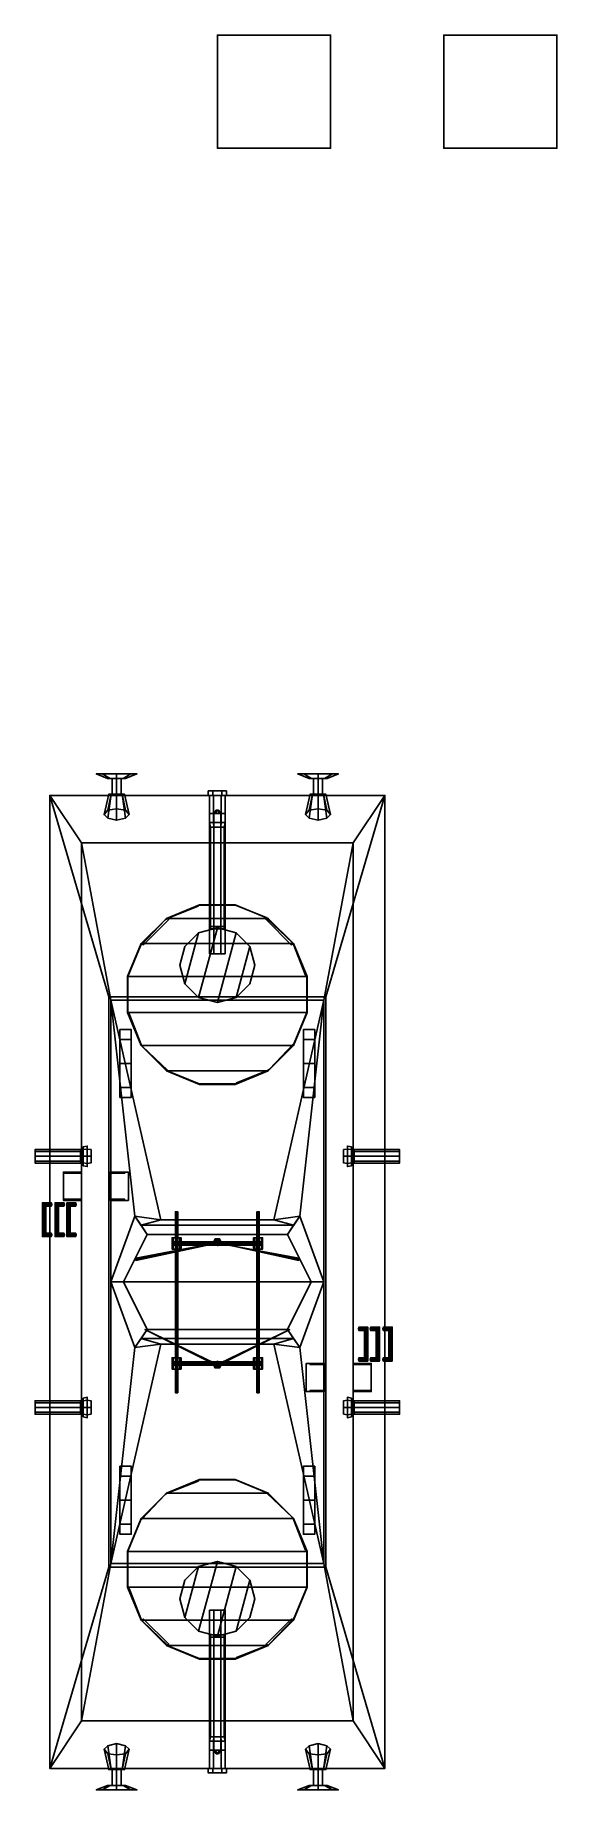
# Model space of a CAD drawing. Header units: millimetres. Extents: x -1.6 to 3, y -4.5 to 11.
import ezdxf

# ---------------------------------------------------------------- set-up
doc = ezdxf.new("R2010")
doc.units = ezdxf.units.MM
for name, color, linetype in [('buffer', 1, 'Continuous'), ('gun', 1, 'Continuous'), ('ladder', 3, 'Continuous'), ('sleeve', 5, 'Continuous'), ('turret', 2, 'Continuous'), ('wheels', 2, 'Continuous')]:
    doc.layers.add(name, color=color, linetype=linetype)

msp = doc.modelspace()

# ---------------------------------------------------------------- linework, layer by layer
for points in [[(1, 11.02, 1), (1, 11.02), (0, 11.02), (0, 11.02, 1)], [(1, 11.02), (1, 10.02), (0, 10.02), (0, 11.02)], [(0, 11.02), (0, 10.02), (0, 10.02, 1), (0, 11.02, 1)], [(0, 11.02, 1), (0, 10.02, 1), (1, 10.02, 1), (1, 11.02, 1)], [(1, 10.02, 1), (1, 10.02), (1, 11.02), (1, 11.02, 1)], [(3, 11.02), (3, 10.02), (2, 10.02), (2, 11.02)], [(2, 11.02), (2, 10.02), (3, 10.02), (3, 11.02)], [(0, 10.02, 1), (0, 10.02), (1, 10.02), (1, 10.02, 1)], [(1.2, 3.88, 1.45), (1.48, 4.3, 0.57), (-1.48, 4.3, 0.57), (-1.2, 3.88, 1.45)], [(-1.2, 3.88, 1.45), (-1.48, 4.3, 0.57), (-1.48, -4.3, 0.57), (-1.2, -3.88, 1.45)], [(-0.96, 2.52, 0.09), (-1.48, 4.3, 0.57), (1.48, 4.3, 0.57), (0.96, 2.52, 0.09)], [(-1.48, -4.3, 0.57), (-1.48, 4.3, 0.57), (-0.96, 2.52, 0.09), (-0.96, -2.52, 0.09)], [(0.96, 2.52, 0.09), (1.48, 4.3, 0.57), (1.48, -4.3, 0.57), (0.96, -2.52, 0.09)], [(1.48, -4.3, 0.57), (1.48, 4.3, 0.57), (1.2, 3.88, 1.45), (1.2, -3.88, 1.45)], [(-1.2, 3.88, 1.45), (-0.94, 2.49, 1.71), (0.94, 2.49, 1.71), (1.2, 3.88, 1.45)], [(-1.2, -3.88, 1.45), (-0.94, -2.49, 1.71), (-0.94, 2.49, 1.71), (-1.2, 3.88, 1.45)], [(0.94, 2.49, 1.71), (0.94, -2.49, 1.71), (1.2, -3.88, 1.45), (1.2, 3.88, 1.45)], [(0.5, 0.55, 1.98), (0.94, 2.49, 1.71), (-0.94, 2.49, 1.71), (-0.5, 0.55, 1.98)], [(-0.94, 2.49, 1.71), (-0.94, 0, 1.71), (-0.728, 0.58, 1.84)], [(-0.94, 2.49, 1.71), (-0.728, 0.58, 1.84), (-0.5, 0.55, 1.98)], [(0.5, 0.55, 1.98), (0.728, 0.58, 1.84), (0.94, 2.49, 1.71), (0.5, 0.55, 1.98)], [(0.728, 0.58, 1.84), (0.94, 0, 1.71), (0.94, 2.49, 1.71), (0.728, 0.58, 1.84)], [(-0.728, 0.58, 1.84), (-0.94, 0, 1.71), (-0.83, 0, 2.72), (-0.62, 0.42, 2.72)], [(-0.674, 0.5, 2.28), (-0.5, 0.55, 1.98), (-0.728, 0.58, 1.84), (-0.674, 0.5, 2.28)], [(-0.5, 0.55, 1.98), (-0.674, 0.5, 2.28), (0.674, 0.5, 2.28), (0.5, 0.55, 1.98)], [(-0.674, 0.5, 2.28), (-0.62, 0.42, 2.72), (0.62, 0.42, 2.72), (0.674, 0.5, 2.28)], [(-0.36, 0.62, 3.56), (-0.37, 0.62, 3.55), (-0.37, -0.98, 3.55), (-0.36, -0.98, 3.56)], [(-0.37, 0.62, 3.55), (-0.36, 0.62, 3.54), (-0.36, -0.98, 3.54), (-0.37, -0.98, 3.55)], [(-0.35, 0.62, 3.55), (-0.36, 0.62, 3.56), (-0.36, -0.98, 3.56), (-0.35, -0.98, 3.55)], [(-0.36, 0.62, 3.54), (-0.35, 0.62, 3.55), (-0.35, -0.98, 3.55), (-0.36, -0.98, 3.54)], [(0.36, 0.62, 3.56), (0.35, 0.62, 3.55), (0.35, -0.98, 3.55), (0.36, -0.98, 3.56)], [(0.35, 0.62, 3.55), (0.36, 0.62, 3.54), (0.36, -0.98, 3.54), (0.35, -0.98, 3.55)], [(0.37, 0.62, 3.55), (0.36, 0.62, 3.56), (0.36, -0.98, 3.56), (0.37, -0.98, 3.55)], [(0.36, 0.62, 3.54), (0.37, 0.62, 3.55), (0.37, -0.98, 3.55), (0.36, -0.98, 3.54)], [(0.5, 0.55, 1.98), (0.5, 0.55, 1.98), (0.674, 0.5, 2.28), (0.728, 0.58, 1.84)], [(0.83, 0, 2.72), (0.94, 0, 1.71), (0.728, 0.58, 1.84), (0.62, 0.42, 2.72)], [(-0.62, 0.42, 2.72), (-0.83, 0, 2.72), (0.83, 0, 2.72), (0.62, 0.42, 2.72)], [(-0.02, 0.34, 2.88), (-0.03, 0.34, 2.89), (-0.72, 0.2, 2.73), (-0.72, 0.19, 2.72)], [(-0.03, 0.34, 2.89), (-0.04, 0.34, 2.88), (-0.72, 0.21, 2.72), (-0.72, 0.2, 2.73)], [(-0.04, 0.34, 2.88), (-0.03, 0.34, 2.87), (-0.72, 0.2, 2.71), (-0.72, 0.21, 2.72)], [(-0.03, 0.34, 2.87), (-0.02, 0.34, 2.88), (-0.72, 0.19, 2.72), (-0.72, 0.2, 2.71)], [(-0.33, 0.39, 3.54), (-0.32, 0.39, 3.46), (-0.4, 0.39, 3.46), (-0.39, 0.39, 3.54)], [(-0.4, 0.39, 3.46), (-0.4, 0.29, 3.46), (-0.39, 0.29, 3.54), (-0.39, 0.39, 3.54)], [(-0.32, 0.39, 3.46), (-0.32, 0.29, 3.46), (-0.4, 0.29, 3.46), (-0.4, 0.39, 3.46)], [(0.4, 0.34, 3.465), (0.4, 0.355, 3.45), (-0.4, 0.355, 3.45), (-0.4, 0.34, 3.465)], [(0.4, 0.355, 3.45), (0.4, 0.34, 3.435), (-0.4, 0.34, 3.435), (-0.4, 0.355, 3.45)], [(-0.4, 0.34, 3.465), (-0.4, 0.355, 3.45), (-0.4, 0.34, 3.435), (-0.4, 0.325, 3.45)], [(0.4, 0.325, 3.45), (0.4, 0.34, 3.465), (-0.4, 0.34, 3.465), (-0.4, 0.325, 3.45)], [(0.4, 0.34, 3.435), (0.4, 0.325, 3.45), (-0.4, 0.325, 3.45), (-0.4, 0.34, 3.435)], [(-0.39, 0.39, 3.54), (-0.39, 0.29, 3.54), (-0.33, 0.29, 3.54), (-0.33, 0.39, 3.54)], [(-0.33, 0.29, 3.54), (-0.32, 0.29, 3.46), (-0.32, 0.39, 3.46), (-0.33, 0.39, 3.54)], [(-0.02, 0.37, 2.91), (-0.02, 0.38, 2.9), (-0.04, 0.34, 2.88), (-0.03, 0.34, 2.89)], [(-0.02, 0.38, 2.9), (-0.02, 0.37, 2.89), (-0.03, 0.34, 2.87), (-0.04, 0.34, 2.88)], [(-0.02, 0.36, 2.9), (-0.02, 0.37, 2.91), (-0.03, 0.34, 2.89), (-0.02, 0.34, 2.88)], [(-0.02, 0.37, 2.89), (-0.02, 0.36, 2.9), (-0.02, 0.34, 2.88), (-0.03, 0.34, 2.87)], [(0.02, 0.37, 2.91), (0.02, 0.38, 2.9), (-0.02, 0.38, 2.9), (-0.02, 0.37, 2.91)], [(0.02, 0.38, 2.9), (0.02, 0.37, 2.89), (-0.02, 0.37, 2.89), (-0.02, 0.38, 2.9)], [(0.02, 0.36, 2.9), (0.02, 0.37, 2.91), (-0.02, 0.37, 2.91), (-0.02, 0.36, 2.9)], [(0.02, 0.37, 2.89), (0.02, 0.36, 2.9), (-0.02, 0.36, 2.9), (-0.02, 0.37, 2.89)], [(0, 0.36, 2.72), (-0.02, 0.34, 2.72), (-0.015, 0.34, 3.435), (0, 0.355, 3.45)], [(-0.02, 0.34, 2.72), (0, 0.32, 2.72), (0, 0.325, 3.45), (-0.015, 0.34, 3.435)], [(0.02, 0.34, 2.72), (0, 0.36, 2.72), (0, 0.355, 3.45), (0.015, 0.34, 3.435)], [(0, 0.32, 2.72), (0.02, 0.34, 2.72), (0.015, 0.34, 3.435), (0, 0.325, 3.45)], [(0.02, 0.37, 2.89), (0.02, 0.38, 2.9), (0.04, 0.34, 2.88), (0.03, 0.34, 2.87)], [(0.02, 0.38, 2.9), (0.02, 0.37, 2.91), (0.03, 0.34, 2.89), (0.04, 0.34, 2.88)], [(0.02, 0.36, 2.9), (0.02, 0.37, 2.89), (0.03, 0.34, 2.87), (0.02, 0.34, 2.88)], [(0.02, 0.37, 2.91), (0.02, 0.36, 2.9), (0.02, 0.34, 2.88), (0.03, 0.34, 2.89)], [(0.02, 0.34, 2.88), (0.03, 0.34, 2.89), (0.72, 0.2, 2.73), (0.72, 0.21, 2.72)], [(0.03, 0.34, 2.87), (0.02, 0.34, 2.88), (0.72, 0.21, 2.72), (0.72, 0.2, 2.71)], [(0.03, 0.34, 2.89), (0.04, 0.34, 2.88), (0.72, 0.19, 2.72), (0.72, 0.2, 2.73)], [(0.04, 0.34, 2.88), (0.03, 0.34, 2.87), (0.72, 0.2, 2.71), (0.72, 0.19, 2.72)], [(0.32, 0.39, 3.46), (0.32, 0.29, 3.46), (0.33, 0.29, 3.54), (0.33, 0.39, 3.54)], [(0.39, 0.39, 3.54), (0.4, 0.39, 3.46), (0.32, 0.39, 3.46), (0.33, 0.39, 3.54)], [(0.4, 0.39, 3.46), (0.4, 0.29, 3.46), (0.32, 0.29, 3.46), (0.32, 0.39, 3.46)], [(0.33, 0.39, 3.54), (0.33, 0.29, 3.54), (0.39, 0.29, 3.54), (0.39, 0.39, 3.54)], [(0.39, 0.29, 3.54), (0.4, 0.29, 3.46), (0.4, 0.39, 3.46), (0.39, 0.39, 3.54)], [(0.4, 0.325, 3.45), (0.4, 0.34, 3.435), (0.4, 0.355, 3.45), (0.4, 0.34, 3.465)], [(-0.39, 0.29, 3.54), (-0.4, 0.29, 3.46), (-0.32, 0.29, 3.46), (-0.33, 0.29, 3.54)], [(0.33, 0.29, 3.54), (0.32, 0.29, 3.46), (0.4, 0.29, 3.46), (0.39, 0.29, 3.54)], [(-0.728, -0.58, 1.84), (-0.94, 0, 1.71), (-0.94, -2.49, 1.71), (-0.728, -0.58, 1.84)], [(-0.83, 0, 2.72), (-0.94, 0, 1.71), (-0.728, -0.58, 1.84), (-0.62, -0.42, 2.72)], [(0.62, -0.42, 2.72), (0.83, 0, 2.72), (-0.83, 0, 2.72), (-0.62, -0.42, 2.72)], [(0.728, -0.58, 1.84), (0.94, 0, 1.71), (0.83, 0, 2.72), (0.62, -0.42, 2.72)], [(0.94, -2.49, 1.71), (0.94, 0, 1.71), (0.728, -0.58, 1.84)], [(0.674, -0.5, 2.28), (0.62, -0.42, 2.72), (-0.62, -0.42, 2.72), (-0.674, -0.5, 2.28)], [(-0.02, -0.72, 2.88), (-0.03, -0.72, 2.89), (-0.64, -0.42, 2.55), (-0.64, -0.42, 2.54)], [(-0.03, -0.72, 2.89), (-0.04, -0.72, 2.88), (-0.64, -0.42, 2.54), (-0.64, -0.42, 2.55)], [(-0.04, -0.72, 2.88), (-0.03, -0.72, 2.87), (-0.64, -0.42, 2.53), (-0.64, -0.42, 2.54)], [(-0.03, -0.72, 2.87), (-0.02, -0.72, 2.88), (-0.64, -0.42, 2.54), (-0.64, -0.42, 2.53)], [(0.02, -0.72, 2.88), (0.03, -0.72, 2.89), (0.64, -0.42, 2.55), (0.64, -0.42, 2.54)], [(0.03, -0.72, 2.87), (0.02, -0.72, 2.88), (0.64, -0.42, 2.54), (0.64, -0.42, 2.53)], [(0.03, -0.72, 2.89), (0.04, -0.72, 2.88), (0.64, -0.42, 2.54), (0.64, -0.42, 2.55)], [(0.04, -0.72, 2.88), (0.03, -0.72, 2.87), (0.64, -0.42, 2.53), (0.64, -0.42, 2.54)], [(-0.5, -0.55, 1.98), (-0.728, -0.58, 1.84), (-0.94, -2.49, 1.71), (-0.5, -0.55, 1.98)], [(-0.5, -0.55, 1.98), (-0.94, -2.49, 1.71), (0.94, -2.49, 1.71), (0.5, -0.55, 1.98)], [(-0.5, -0.55, 1.98), (-0.5, -0.55, 1.98), (-0.674, -0.5, 2.28), (-0.728, -0.58, 1.84)], [(0.5, -0.55, 1.98), (0.674, -0.5, 2.28), (-0.674, -0.5, 2.28), (-0.5, -0.55, 1.98)], [(0.674, -0.5, 2.28), (0.5, -0.55, 1.98), (0.728, -0.58, 1.84), (0.674, -0.5, 2.28)], [(0.94, -2.49, 1.71), (0.728, -0.58, 1.84), (0.5, -0.55, 1.98)], [(-0.33, -0.67, 3.54), (-0.32, -0.67, 3.46), (-0.4, -0.67, 3.46), (-0.39, -0.67, 3.54)], [(-0.39, -0.67, 3.54), (-0.4, -0.67, 3.46), (-0.4, -0.77, 3.46), (-0.39, -0.77, 3.54)], [(-0.4, -0.77, 3.46), (-0.4, -0.67, 3.46), (-0.32, -0.67, 3.46), (-0.32, -0.77, 3.46)], [(-0.4, -0.705, 3.45), (-0.4, -0.72, 3.435), (-0.4, -0.735, 3.45), (-0.4, -0.72, 3.465)], [(-0.4, -0.72, 3.435), (-0.4, -0.705, 3.45), (0.4, -0.705, 3.45), (0.4, -0.72, 3.435)], [(-0.4, -0.705, 3.45), (-0.4, -0.72, 3.465), (0.4, -0.72, 3.465), (0.4, -0.705, 3.45)], [(-0.4, -0.735, 3.45), (-0.4, -0.72, 3.435), (0.4, -0.72, 3.435), (0.4, -0.735, 3.45)], [(-0.4, -0.72, 3.465), (-0.4, -0.735, 3.45), (0.4, -0.735, 3.45), (0.4, -0.72, 3.465)], [(-0.39, -0.77, 3.54), (-0.4, -0.77, 3.46), (-0.32, -0.77, 3.46), (-0.33, -0.77, 3.54)], [(-0.33, -0.77, 3.54), (-0.33, -0.67, 3.54), (-0.39, -0.67, 3.54), (-0.39, -0.77, 3.54)], [(-0.32, -0.77, 3.46), (-0.32, -0.67, 3.46), (-0.33, -0.67, 3.54), (-0.33, -0.77, 3.54)], [(-0.02, -0.75, 2.89), (-0.02, -0.76, 2.9), (-0.04, -0.72, 2.88), (-0.03, -0.72, 2.87)], [(-0.02, -0.76, 2.9), (-0.02, -0.75, 2.91), (-0.03, -0.72, 2.89), (-0.04, -0.72, 2.88)], [(-0.02, -0.74, 2.9), (-0.02, -0.75, 2.89), (-0.03, -0.72, 2.87), (-0.02, -0.72, 2.88)], [(-0.02, -0.75, 2.91), (-0.02, -0.74, 2.9), (-0.02, -0.72, 2.88), (-0.03, -0.72, 2.89)], [(0, -0.7, 1.95), (-0.02, -0.72, 1.95), (-0.015, -0.72, 3.435), (0, -0.705, 3.45)], [(-0.02, -0.72, 1.95), (0, -0.74, 1.95), (0, -0.735, 3.45), (-0.015, -0.72, 3.435)], [(-0.02, -0.74, 2.9), (-0.02, -0.75, 2.91), (0.02, -0.75, 2.91), (0.02, -0.74, 2.9)], [(-0.02, -0.75, 2.89), (-0.02, -0.74, 2.9), (0.02, -0.74, 2.9), (0.02, -0.75, 2.89)], [(-0.02, -0.75, 2.91), (-0.02, -0.76, 2.9), (0.02, -0.76, 2.9), (0.02, -0.75, 2.91)], [(-0.02, -0.76, 2.9), (-0.02, -0.75, 2.89), (0.02, -0.75, 2.89), (0.02, -0.76, 2.9)], [(0.02, -0.72, 1.95), (0, -0.7, 1.95), (0, -0.705, 3.45), (0.015, -0.72, 3.435)], [(0, -0.74, 1.95), (0.02, -0.72, 1.95), (0.015, -0.72, 3.435), (0, -0.735, 3.45)], [(0.02, -0.74, 2.9), (0.02, -0.75, 2.91), (0.03, -0.72, 2.89), (0.02, -0.72, 2.88)], [(0.02, -0.75, 2.91), (0.02, -0.76, 2.9), (0.04, -0.72, 2.88), (0.03, -0.72, 2.89)], [(0.02, -0.76, 2.9), (0.02, -0.75, 2.89), (0.03, -0.72, 2.87), (0.04, -0.72, 2.88)], [(0.02, -0.75, 2.89), (0.02, -0.74, 2.9), (0.02, -0.72, 2.88), (0.03, -0.72, 2.87)], [(0.33, -0.67, 3.54), (0.32, -0.67, 3.46), (0.32, -0.77, 3.46), (0.33, -0.77, 3.54)], [(0.39, -0.67, 3.54), (0.4, -0.67, 3.46), (0.32, -0.67, 3.46), (0.33, -0.67, 3.54)], [(0.32, -0.77, 3.46), (0.32, -0.67, 3.46), (0.4, -0.67, 3.46), (0.4, -0.77, 3.46)], [(0.33, -0.77, 3.54), (0.32, -0.77, 3.46), (0.4, -0.77, 3.46), (0.39, -0.77, 3.54)], [(0.39, -0.77, 3.54), (0.39, -0.67, 3.54), (0.33, -0.67, 3.54), (0.33, -0.77, 3.54)], [(0.4, -0.77, 3.46), (0.4, -0.67, 3.46), (0.39, -0.67, 3.54), (0.39, -0.77, 3.54)], [(0.4, -0.72, 3.465), (0.4, -0.735, 3.45), (0.4, -0.72, 3.435), (0.4, -0.705, 3.45)], [(0.96, -2.52, 0.09), (1.48, -4.3, 0.57), (-1.48, -4.3, 0.57), (-0.96, -2.52, 0.09)], [(1.2, -3.88, 1.45), (0.94, -2.49, 1.71), (-0.94, -2.49, 1.71), (-1.2, -3.88, 1.45)], [(-1.2, -3.88, 1.45), (-1.48, -4.3, 0.57), (1.48, -4.3, 0.57), (1.2, -3.88, 1.45)]]:
    msp.add_3dface(points)
at = {"layer": 'buffer'}
for points in [[(-0.947, 4.45, 0.853), (-0.97, 4.45, 0.91), (-1.07, 4.49, 0.91), (-1.017, 4.49, 0.783)], [(-0.97, 4.45, 0.91), (-0.947, 4.45, 0.967), (-1.017, 4.49, 1.037), (-1.07, 4.49, 0.91)], [(-1.017, 4.49, 1.037), (-0.89, 4.49, 0.73), (-1.017, 4.49, 0.783), (-1.07, 4.49, 0.91)], [(-0.89, 4.49, 1.09), (-0.763, 4.49, 0.783), (-0.89, 4.49, 0.73), (-1.017, 4.49, 1.037)], [(-0.89, 4.45, 0.83), (-0.947, 4.45, 0.853), (-1.017, 4.49, 0.783), (-0.89, 4.49, 0.73)], [(-0.947, 4.45, 0.967), (-0.89, 4.45, 0.99), (-0.89, 4.49, 1.09), (-1.017, 4.49, 1.037)], [(-0.89, 4.45, 0.83), (-0.947, 4.45, 0.967), (-0.97, 4.45, 0.91), (-0.947, 4.45, 0.853)], [(-0.833, 4.45, 0.853), (-0.89, 4.45, 0.99), (-0.947, 4.45, 0.967), (-0.89, 4.45, 0.83)], [(-0.89, 4.45, 0.95), (-0.93, 4.45, 0.91), (-0.93, 4.31, 0.91), (-0.89, 4.31, 0.95)], [(-0.93, 4.45, 0.91), (-0.89, 4.45, 0.87), (-0.89, 4.31, 0.87), (-0.93, 4.31, 0.91)], [(-0.833, 4.45, 0.853), (-0.89, 4.45, 0.83), (-0.89, 4.49, 0.73), (-0.763, 4.49, 0.783)], [(-0.89, 4.45, 0.99), (-0.833, 4.45, 0.967), (-0.763, 4.49, 1.037), (-0.89, 4.49, 1.09)], [(-0.763, 4.49, 1.037), (-0.71, 4.49, 0.91), (-0.763, 4.49, 0.783), (-0.89, 4.49, 1.09)], [(-0.85, 4.45, 0.91), (-0.89, 4.45, 0.95), (-0.89, 4.31, 0.95), (-0.85, 4.31, 0.91)], [(-0.89, 4.45, 0.87), (-0.85, 4.45, 0.91), (-0.85, 4.31, 0.91), (-0.89, 4.31, 0.87)], [(-0.81, 4.45, 0.91), (-0.833, 4.45, 0.967), (-0.89, 4.45, 0.99), (-0.833, 4.45, 0.853)], [(-0.81, 4.45, 0.91), (-0.833, 4.45, 0.853), (-0.763, 4.49, 0.783), (-0.71, 4.49, 0.91)], [(-0.833, 4.45, 0.967), (-0.81, 4.45, 0.91), (-0.71, 4.49, 0.91), (-0.763, 4.49, 1.037)], [(0.833, 4.45, 0.853), (0.81, 4.45, 0.91), (0.71, 4.49, 0.91), (0.763, 4.49, 0.783)], [(0.81, 4.45, 0.91), (0.833, 4.45, 0.967), (0.763, 4.49, 1.037), (0.71, 4.49, 0.91)], [(0.763, 4.49, 1.037), (0.89, 4.49, 0.73), (0.763, 4.49, 0.783), (0.71, 4.49, 0.91)], [(0.89, 4.45, 0.83), (0.833, 4.45, 0.853), (0.763, 4.49, 0.783), (0.89, 4.49, 0.73)], [(0.833, 4.45, 0.967), (0.89, 4.45, 0.99), (0.89, 4.49, 1.09), (0.763, 4.49, 1.037)], [(0.89, 4.49, 1.09), (1.017, 4.49, 0.783), (0.89, 4.49, 0.73), (0.763, 4.49, 1.037)], [(0.89, 4.45, 0.83), (0.833, 4.45, 0.967), (0.81, 4.45, 0.91), (0.833, 4.45, 0.853)], [(0.947, 4.45, 0.853), (0.89, 4.45, 0.99), (0.833, 4.45, 0.967), (0.89, 4.45, 0.83)], [(0.89, 4.45, 0.95), (0.85, 4.45, 0.91), (0.85, 4.31, 0.91), (0.89, 4.31, 0.95)], [(0.85, 4.45, 0.91), (0.89, 4.45, 0.87), (0.89, 4.31, 0.87), (0.85, 4.31, 0.91)], [(0.947, 4.45, 0.853), (0.89, 4.45, 0.83), (0.89, 4.49, 0.73), (1.017, 4.49, 0.783)], [(0.89, 4.45, 0.99), (0.947, 4.45, 0.967), (1.017, 4.49, 1.037), (0.89, 4.49, 1.09)], [(1.017, 4.49, 1.037), (1.07, 4.49, 0.91), (1.017, 4.49, 0.783), (0.89, 4.49, 1.09)], [(0.93, 4.45, 0.91), (0.89, 4.45, 0.95), (0.89, 4.31, 0.95), (0.93, 4.31, 0.91)], [(0.89, 4.45, 0.87), (0.93, 4.45, 0.91), (0.93, 4.31, 0.91), (0.89, 4.31, 0.87)], [(0.97, 4.45, 0.91), (0.947, 4.45, 0.967), (0.89, 4.45, 0.99), (0.947, 4.45, 0.853)], [(0.97, 4.45, 0.91), (0.947, 4.45, 0.853), (1.017, 4.49, 0.783), (1.07, 4.49, 0.91)], [(0.947, 4.45, 0.967), (0.97, 4.45, 0.91), (1.07, 4.49, 0.91), (1.017, 4.49, 1.037)], [(-0.968, 4.17, 0.832), (-1, 4.13, 0.91), (-0.96, 4.31, 0.91), (-0.939, 4.31, 0.861)], [(-1, 4.13, 0.91), (-0.968, 4.1, 0.988), (-0.939, 4.31, 0.959), (-0.96, 4.31, 0.91)], [(-0.89, 4.18, 0.8), (-0.968, 4.17, 0.832), (-0.939, 4.31, 0.861), (-0.89, 4.31, 0.84)], [(-0.968, 4.1, 0.988), (-0.89, 4.08, 1.02), (-0.89, 4.31, 0.98), (-0.939, 4.31, 0.959)], [(-0.96, 4.31, 0.91), (-0.939, 4.31, 0.959), (-0.89, 4.31, 0.98), (-0.939, 4.31, 0.861)], [(-0.939, 4.31, 0.861), (-0.89, 4.31, 0.98), (-0.841, 4.31, 0.959), (-0.89, 4.31, 0.84)], [(-0.812, 4.17, 0.832), (-0.89, 4.18, 0.8), (-0.89, 4.31, 0.84), (-0.841, 4.31, 0.861)], [(-0.89, 4.31, 0.84), (-0.841, 4.31, 0.959), (-0.82, 4.31, 0.91), (-0.841, 4.31, 0.861)], [(-0.89, 4.08, 1.02), (-0.812, 4.1, 0.988), (-0.841, 4.31, 0.959), (-0.89, 4.31, 0.98)], [(-0.78, 4.13, 0.91), (-0.812, 4.17, 0.832), (-0.841, 4.31, 0.861), (-0.82, 4.31, 0.91)], [(-0.812, 4.1, 0.988), (-0.78, 4.13, 0.91), (-0.82, 4.31, 0.91), (-0.841, 4.31, 0.959)], [(0.812, 4.17, 0.832), (0.78, 4.13, 0.91), (0.82, 4.31, 0.91), (0.841, 4.31, 0.861)], [(0.78, 4.13, 0.91), (0.812, 4.1, 0.988), (0.841, 4.31, 0.959), (0.82, 4.31, 0.91)], [(0.89, 4.18, 0.8), (0.812, 4.17, 0.832), (0.841, 4.31, 0.861), (0.89, 4.31, 0.84)], [(0.812, 4.1, 0.988), (0.89, 4.08, 1.02), (0.89, 4.31, 0.98), (0.841, 4.31, 0.959)], [(0.82, 4.31, 0.91), (0.841, 4.31, 0.959), (0.89, 4.31, 0.98), (0.841, 4.31, 0.861)], [(0.841, 4.31, 0.861), (0.89, 4.31, 0.98), (0.939, 4.31, 0.959), (0.89, 4.31, 0.84)], [(0.968, 4.17, 0.832), (0.89, 4.18, 0.8), (0.89, 4.31, 0.84), (0.939, 4.31, 0.861)], [(0.89, 4.31, 0.84), (0.939, 4.31, 0.959), (0.96, 4.31, 0.91), (0.939, 4.31, 0.861)], [(0.89, 4.08, 1.02), (0.968, 4.1, 0.988), (0.939, 4.31, 0.959), (0.89, 4.31, 0.98)], [(1, 4.13, 0.91), (0.968, 4.17, 0.832), (0.939, 4.31, 0.861), (0.96, 4.31, 0.91)], [(0.968, 4.1, 0.988), (1, 4.13, 0.91), (0.96, 4.31, 0.91), (0.939, 4.31, 0.959)], [(-0.968, -4.1, 0.988), (-1, -4.13, 0.91), (-0.96, -4.31, 0.91), (-0.939, -4.31, 0.959)], [(-1, -4.13, 0.91), (-0.968, -4.17, 0.832), (-0.939, -4.31, 0.861), (-0.96, -4.31, 0.91)], [(-0.89, -4.08, 1.02), (-0.968, -4.1, 0.988), (-0.939, -4.31, 0.959), (-0.89, -4.31, 0.98)], [(-0.968, -4.17, 0.832), (-0.89, -4.18, 0.8), (-0.89, -4.31, 0.84), (-0.939, -4.31, 0.861)], [(-0.812, -4.1, 0.988), (-0.89, -4.08, 1.02), (-0.89, -4.31, 0.98), (-0.841, -4.31, 0.959)], [(-0.89, -4.18, 0.8), (-0.812, -4.17, 0.832), (-0.841, -4.31, 0.861), (-0.89, -4.31, 0.84)], [(-0.78, -4.13, 0.91), (-0.812, -4.1, 0.988), (-0.841, -4.31, 0.959), (-0.82, -4.31, 0.91)], [(-0.812, -4.17, 0.832), (-0.78, -4.13, 0.91), (-0.82, -4.31, 0.91), (-0.841, -4.31, 0.861)], [(0.812, -4.1, 0.988), (0.78, -4.13, 0.91), (0.82, -4.31, 0.91), (0.841, -4.31, 0.959)], [(0.78, -4.13, 0.91), (0.812, -4.17, 0.832), (0.841, -4.31, 0.861), (0.82, -4.31, 0.91)], [(0.89, -4.08, 1.02), (0.812, -4.1, 0.988), (0.841, -4.31, 0.959), (0.89, -4.31, 0.98)], [(0.812, -4.17, 0.832), (0.89, -4.18, 0.8), (0.89, -4.31, 0.84), (0.841, -4.31, 0.861)], [(0.968, -4.1, 0.988), (0.89, -4.08, 1.02), (0.89, -4.31, 0.98), (0.939, -4.31, 0.959)], [(0.89, -4.18, 0.8), (0.968, -4.17, 0.832), (0.939, -4.31, 0.861), (0.89, -4.31, 0.84)], [(1, -4.13, 0.91), (0.968, -4.1, 0.988), (0.939, -4.31, 0.959), (0.96, -4.31, 0.91)], [(0.968, -4.17, 0.832), (1, -4.13, 0.91), (0.96, -4.31, 0.91), (0.939, -4.31, 0.861)], [(-0.89, -4.31, 0.84), (-0.939, -4.31, 0.959), (-0.96, -4.31, 0.91), (-0.939, -4.31, 0.861)], [(-0.841, -4.31, 0.861), (-0.89, -4.31, 0.98), (-0.939, -4.31, 0.959), (-0.89, -4.31, 0.84)], [(-0.89, -4.45, 0.87), (-0.93, -4.45, 0.91), (-0.93, -4.31, 0.91), (-0.89, -4.31, 0.87)], [(-0.93, -4.45, 0.91), (-0.89, -4.45, 0.95), (-0.89, -4.31, 0.95), (-0.93, -4.31, 0.91)], [(-0.82, -4.31, 0.91), (-0.841, -4.31, 0.959), (-0.89, -4.31, 0.98), (-0.841, -4.31, 0.861)], [(-0.85, -4.45, 0.91), (-0.89, -4.45, 0.87), (-0.89, -4.31, 0.87), (-0.85, -4.31, 0.91)], [(-0.89, -4.45, 0.95), (-0.85, -4.45, 0.91), (-0.85, -4.31, 0.91), (-0.89, -4.31, 0.95)], [(0.89, -4.31, 0.84), (0.841, -4.31, 0.959), (0.82, -4.31, 0.91), (0.841, -4.31, 0.861)], [(0.939, -4.31, 0.861), (0.89, -4.31, 0.98), (0.841, -4.31, 0.959), (0.89, -4.31, 0.84)], [(0.89, -4.45, 0.87), (0.85, -4.45, 0.91), (0.85, -4.31, 0.91), (0.89, -4.31, 0.87)], [(0.85, -4.45, 0.91), (0.89, -4.45, 0.95), (0.89, -4.31, 0.95), (0.85, -4.31, 0.91)], [(0.96, -4.31, 0.91), (0.939, -4.31, 0.959), (0.89, -4.31, 0.98), (0.939, -4.31, 0.861)], [(0.93, -4.45, 0.91), (0.89, -4.45, 0.87), (0.89, -4.31, 0.87), (0.93, -4.31, 0.91)], [(0.89, -4.45, 0.95), (0.93, -4.45, 0.91), (0.93, -4.31, 0.91), (0.89, -4.31, 0.95)], [(-0.97, -4.45, 0.91), (-0.947, -4.45, 0.853), (-1.017, -4.49, 0.783), (-1.07, -4.49, 0.91)], [(-0.947, -4.45, 0.967), (-0.97, -4.45, 0.91), (-1.07, -4.49, 0.91), (-1.017, -4.49, 1.037)], [(-1.017, -4.49, 1.037), (-1.07, -4.49, 0.91), (-1.017, -4.49, 0.783), (-0.89, -4.49, 1.09)], [(-0.89, -4.45, 0.99), (-0.947, -4.45, 0.967), (-1.017, -4.49, 1.037), (-0.89, -4.49, 1.09)], [(-0.947, -4.45, 0.853), (-0.89, -4.45, 0.83), (-0.89, -4.49, 0.73), (-1.017, -4.49, 0.783)], [(-0.89, -4.49, 1.09), (-1.017, -4.49, 0.783), (-0.89, -4.49, 0.73), (-0.763, -4.49, 1.037)], [(-0.97, -4.45, 0.91), (-0.947, -4.45, 0.967), (-0.89, -4.45, 0.99), (-0.947, -4.45, 0.853)], [(-0.947, -4.45, 0.853), (-0.89, -4.45, 0.99), (-0.833, -4.45, 0.967), (-0.89, -4.45, 0.83)], [(-0.833, -4.45, 0.967), (-0.89, -4.45, 0.99), (-0.89, -4.49, 1.09), (-0.763, -4.49, 1.037)], [(-0.89, -4.45, 0.83), (-0.833, -4.45, 0.967), (-0.81, -4.45, 0.91), (-0.833, -4.45, 0.853)], [(-0.89, -4.45, 0.83), (-0.833, -4.45, 0.853), (-0.763, -4.49, 0.783), (-0.89, -4.49, 0.73)], [(-0.763, -4.49, 1.037), (-0.89, -4.49, 0.73), (-0.763, -4.49, 0.783), (-0.71, -4.49, 0.91)], [(-0.833, -4.45, 0.853), (-0.81, -4.45, 0.91), (-0.71, -4.49, 0.91), (-0.763, -4.49, 0.783)], [(-0.81, -4.45, 0.91), (-0.833, -4.45, 0.967), (-0.763, -4.49, 1.037), (-0.71, -4.49, 0.91)], [(0.81, -4.45, 0.91), (0.833, -4.45, 0.853), (0.763, -4.49, 0.783), (0.71, -4.49, 0.91)], [(0.833, -4.45, 0.967), (0.81, -4.45, 0.91), (0.71, -4.49, 0.91), (0.763, -4.49, 1.037)], [(0.763, -4.49, 1.037), (0.71, -4.49, 0.91), (0.763, -4.49, 0.783), (0.89, -4.49, 1.09)], [(0.89, -4.45, 0.99), (0.833, -4.45, 0.967), (0.763, -4.49, 1.037), (0.89, -4.49, 1.09)], [(0.833, -4.45, 0.853), (0.89, -4.45, 0.83), (0.89, -4.49, 0.73), (0.763, -4.49, 0.783)], [(0.89, -4.49, 1.09), (0.763, -4.49, 0.783), (0.89, -4.49, 0.73), (1.017, -4.49, 1.037)], [(0.81, -4.45, 0.91), (0.833, -4.45, 0.967), (0.89, -4.45, 0.99), (0.833, -4.45, 0.853)], [(0.833, -4.45, 0.853), (0.89, -4.45, 0.99), (0.947, -4.45, 0.967), (0.89, -4.45, 0.83)], [(0.947, -4.45, 0.967), (0.89, -4.45, 0.99), (0.89, -4.49, 1.09), (1.017, -4.49, 1.037)], [(0.89, -4.45, 0.83), (0.947, -4.45, 0.967), (0.97, -4.45, 0.91), (0.947, -4.45, 0.853)], [(0.89, -4.45, 0.83), (0.947, -4.45, 0.853), (1.017, -4.49, 0.783), (0.89, -4.49, 0.73)], [(1.017, -4.49, 1.037), (0.89, -4.49, 0.73), (1.017, -4.49, 0.783), (1.07, -4.49, 0.91)], [(0.947, -4.45, 0.853), (0.97, -4.45, 0.91), (1.07, -4.49, 0.91), (1.017, -4.49, 0.783)], [(0.97, -4.45, 0.91), (0.947, -4.45, 0.967), (1.017, -4.49, 1.037), (1.07, -4.49, 0.91)]]:
    msp.add_3dface(points, dxfattribs=at)
at = {"layer": 'gun'}
for points in [[(0.08, 4.34, 2), (-0.08, 4.34, 2), (-0.04, 4.34, 2.069), (0.04, 4.34, 2.069)], [(-0.04, 4.34, 2.069), (-0.08, 4.34, 2), (-0.08, 4.3, 2), (-0.04, 4.3, 2.069)], [(0.04, 4.34, 1.931), (-0.04, 4.34, 1.931), (-0.08, 4.34, 2), (0.08, 4.34, 2)], [(-0.08, 4.34, 2), (-0.04, 4.34, 1.931), (-0.04, 4.3, 1.931), (-0.08, 4.3, 2)], [(0.04, 4.3, 2.069), (-0.04, 4.3, 2.069), (-0.08, 4.3, 2), (0.08, 4.3, 2)], [(0.08, 4.3, 2), (-0.08, 4.3, 2), (-0.04, 4.3, 1.931), (0.04, 4.3, 1.931)], [(-0.035, 4.3, 2.061), (-0.07, 4.3, 2), (-0.07, 4.06, 2), (-0.035, 4.06, 2.061)], [(-0.07, 4.3, 2), (-0.035, 4.3, 1.939), (-0.035, 4.06, 1.939), (-0.07, 4.06, 2)], [(-0.04, 4.34, 1.931), (0.04, 4.34, 1.931), (0.04, 4.3, 1.931), (-0.04, 4.3, 1.931)], [(0.04, 4.34, 2.069), (-0.04, 4.34, 2.069), (-0.04, 4.3, 2.069), (0.04, 4.3, 2.069)], [(-0.035, 4.3, 1.939), (0.035, 4.3, 1.939), (0.035, 4.06, 1.939), (-0.035, 4.06, 1.939)], [(0.035, 4.3, 2.061), (-0.035, 4.3, 2.061), (-0.035, 4.06, 2.061), (0.035, 4.06, 2.061)], [(0.07, 4.3, 2), (0.035, 4.3, 2.061), (0.035, 4.06, 2.061), (0.07, 4.06, 2)], [(0.035, 4.3, 1.939), (0.07, 4.3, 2), (0.07, 4.06, 2), (0.035, 4.06, 1.939)], [(0.08, 4.34, 2), (0.04, 4.34, 2.069), (0.04, 4.3, 2.069), (0.08, 4.3, 2)], [(0.04, 4.34, 1.931), (0.08, 4.34, 2), (0.08, 4.3, 2), (0.04, 4.3, 1.931)], [(-0.035, 4.06, 2.061), (-0.07, 4.06, 2), (-0.06, 4.02, 2), (-0.03, 4.02, 2.052)], [(-0.07, 4.06, 2), (-0.035, 4.06, 1.939), (-0.03, 4.02, 1.948), (-0.06, 4.02, 2)], [(-0.035, 4.06, 1.939), (0.035, 4.06, 1.939), (0.03, 4.02, 1.948), (-0.03, 4.02, 1.948)], [(0.035, 4.06, 2.061), (-0.035, 4.06, 2.061), (-0.03, 4.02, 2.052), (0.03, 4.02, 2.052)], [(0.07, 4.06, 2), (0.035, 4.06, 2.061), (0.03, 4.02, 2.052), (0.06, 4.02, 2)], [(0.035, 4.06, 1.939), (0.07, 4.06, 2), (0.06, 4.02, 2), (0.03, 4.02, 1.948)], [(-0.03, 4.02, 2.052), (-0.06, 4.02, 2), (-0.06, 3.12, 2), (-0.03, 3.12, 2.052)], [(-0.06, 4.02, 2), (-0.03, 4.02, 1.948), (-0.03, 3.12, 1.948), (-0.06, 3.12, 2)], [(-0.03, 4.02, 1.948), (0.03, 4.02, 1.948), (0.03, 3.12, 1.948), (-0.03, 3.12, 1.948)], [(0.03, 4.02, 2.052), (-0.03, 4.02, 2.052), (-0.03, 3.12, 2.052), (0.03, 3.12, 2.052)], [(0.06, 4.02, 2), (0.03, 4.02, 2.052), (0.03, 3.12, 2.052), (0.06, 3.12, 2)], [(0.03, 4.02, 1.948), (0.06, 4.02, 2), (0.06, 3.12, 2), (0.03, 3.12, 1.948)], [(-1.21, 1.152, 1.482), (-1.21, 1.17, 1.44), (-1.61, 1.17, 1.44), (-1.61, 1.152, 1.482)], [(-1.21, 1.17, 1.44), (-1.21, 1.152, 1.398), (-1.61, 1.152, 1.398), (-1.61, 1.17, 1.44)], [(-1.61, 1.11, 1.5), (-1.61, 1.152, 1.482), (-1.61, 1.17, 1.44), (-1.61, 1.068, 1.482)], [(-1.61, 1.068, 1.482), (-1.61, 1.17, 1.44), (-1.61, 1.152, 1.398), (-1.61, 1.05, 1.44)], [(-1.21, 1.11, 1.5), (-1.21, 1.152, 1.482), (-1.61, 1.152, 1.482), (-1.61, 1.11, 1.5)], [(-1.21, 1.152, 1.398), (-1.21, 1.11, 1.38), (-1.61, 1.11, 1.38), (-1.61, 1.152, 1.398)], [(-1.61, 1.05, 1.44), (-1.61, 1.152, 1.398), (-1.61, 1.11, 1.38), (-1.61, 1.068, 1.398)], [(-1.21, 1.068, 1.482), (-1.21, 1.11, 1.5), (-1.61, 1.11, 1.5), (-1.61, 1.068, 1.482)], [(-1.21, 1.11, 1.38), (-1.21, 1.068, 1.398), (-1.61, 1.068, 1.398), (-1.61, 1.11, 1.38)], [(1.21, 1.17, 1.44), (1.21, 1.152, 1.482), (1.61, 1.152, 1.482), (1.61, 1.17, 1.44)], [(1.21, 1.152, 1.398), (1.21, 1.17, 1.44), (1.61, 1.17, 1.44), (1.61, 1.152, 1.398)], [(1.21, 1.11, 1.38), (1.21, 1.152, 1.398), (1.61, 1.152, 1.398), (1.61, 1.11, 1.38)], [(1.21, 1.152, 1.482), (1.21, 1.11, 1.5), (1.61, 1.11, 1.5), (1.61, 1.152, 1.482)], [(1.21, 1.068, 1.398), (1.21, 1.11, 1.38), (1.61, 1.11, 1.38), (1.61, 1.068, 1.398)], [(1.21, 1.11, 1.5), (1.21, 1.068, 1.482), (1.61, 1.068, 1.482), (1.61, 1.11, 1.5)], [(1.61, 1.152, 1.482), (1.61, 1.05, 1.44), (1.61, 1.068, 1.398), (1.61, 1.17, 1.44)], [(1.61, 1.17, 1.44), (1.61, 1.068, 1.398), (1.61, 1.11, 1.38), (1.61, 1.152, 1.398)], [(1.61, 1.11, 1.5), (1.61, 1.068, 1.482), (1.61, 1.05, 1.44), (1.61, 1.152, 1.482)], [(-1.21, 1.05, 1.44), (-1.21, 1.068, 1.482), (-1.61, 1.068, 1.482), (-1.61, 1.05, 1.44)], [(-1.21, 1.068, 1.398), (-1.21, 1.05, 1.44), (-1.61, 1.05, 1.44), (-1.61, 1.068, 1.398)], [(1.21, 1.068, 1.482), (1.21, 1.05, 1.44), (1.61, 1.05, 1.44), (1.61, 1.068, 1.482)], [(1.21, 1.05, 1.44), (1.21, 1.068, 1.398), (1.61, 1.068, 1.398), (1.61, 1.05, 1.44)], [(-1.61, -1.152, 1.482), (-1.61, -1.05, 1.44), (-1.61, -1.068, 1.398), (-1.61, -1.17, 1.44)], [(-1.61, -1.11, 1.5), (-1.61, -1.068, 1.482), (-1.61, -1.05, 1.44), (-1.61, -1.152, 1.482)], [(-1.21, -1.068, 1.482), (-1.21, -1.05, 1.44), (-1.61, -1.05, 1.44), (-1.61, -1.068, 1.482)], [(-1.21, -1.05, 1.44), (-1.21, -1.068, 1.398), (-1.61, -1.068, 1.398), (-1.61, -1.05, 1.44)], [(-1.61, -1.17, 1.44), (-1.61, -1.068, 1.398), (-1.61, -1.11, 1.38), (-1.61, -1.152, 1.398)], [(-1.21, -1.068, 1.398), (-1.21, -1.11, 1.38), (-1.61, -1.11, 1.38), (-1.61, -1.068, 1.398)], [(-1.21, -1.11, 1.5), (-1.21, -1.068, 1.482), (-1.61, -1.068, 1.482), (-1.61, -1.11, 1.5)], [(1.21, -1.05, 1.44), (1.21, -1.068, 1.482), (1.61, -1.068, 1.482), (1.61, -1.05, 1.44)], [(1.21, -1.068, 1.398), (1.21, -1.05, 1.44), (1.61, -1.05, 1.44), (1.61, -1.068, 1.398)], [(1.21, -1.11, 1.38), (1.21, -1.068, 1.398), (1.61, -1.068, 1.398), (1.61, -1.11, 1.38)], [(1.21, -1.068, 1.482), (1.21, -1.11, 1.5), (1.61, -1.11, 1.5), (1.61, -1.068, 1.482)], [(1.61, -1.068, 1.482), (1.61, -1.17, 1.44), (1.61, -1.152, 1.398), (1.61, -1.05, 1.44)], [(1.61, -1.05, 1.44), (1.61, -1.152, 1.398), (1.61, -1.11, 1.38), (1.61, -1.068, 1.398)], [(1.61, -1.11, 1.5), (1.61, -1.152, 1.482), (1.61, -1.17, 1.44), (1.61, -1.068, 1.482)], [(-1.21, -1.11, 1.38), (-1.21, -1.152, 1.398), (-1.61, -1.152, 1.398), (-1.61, -1.11, 1.38)], [(-1.21, -1.152, 1.482), (-1.21, -1.11, 1.5), (-1.61, -1.11, 1.5), (-1.61, -1.152, 1.482)], [(-1.21, -1.17, 1.44), (-1.21, -1.152, 1.482), (-1.61, -1.152, 1.482), (-1.61, -1.17, 1.44)], [(-1.21, -1.152, 1.398), (-1.21, -1.17, 1.44), (-1.61, -1.17, 1.44), (-1.61, -1.152, 1.398)], [(1.21, -1.152, 1.398), (1.21, -1.11, 1.38), (1.61, -1.11, 1.38), (1.61, -1.152, 1.398)], [(1.21, -1.11, 1.5), (1.21, -1.152, 1.482), (1.61, -1.152, 1.482), (1.61, -1.11, 1.5)], [(1.21, -1.152, 1.482), (1.21, -1.17, 1.44), (1.61, -1.17, 1.44), (1.61, -1.152, 1.482)], [(1.21, -1.17, 1.44), (1.21, -1.152, 1.398), (1.61, -1.152, 1.398), (1.61, -1.17, 1.44)], [(-0.06, -4.02, 2), (-0.03, -4.02, 2.052), (-0.03, -3.12, 2.052), (-0.06, -3.12, 2)], [(-0.03, -4.02, 1.948), (-0.06, -4.02, 2), (-0.06, -3.12, 2), (-0.03, -3.12, 1.948)], [(0.03, -4.02, 1.948), (-0.03, -4.02, 1.948), (-0.03, -3.12, 1.948), (0.03, -3.12, 1.948)], [(-0.03, -4.02, 2.052), (0.03, -4.02, 2.052), (0.03, -3.12, 2.052), (-0.03, -3.12, 2.052)], [(0.03, -4.02, 2.052), (0.06, -4.02, 2), (0.06, -3.12, 2), (0.03, -3.12, 2.052)], [(0.06, -4.02, 2), (0.03, -4.02, 1.948), (0.03, -3.12, 1.948), (0.06, -3.12, 2)], [(-0.07, -4.06, 2), (-0.035, -4.06, 2.061), (-0.03, -4.02, 2.052), (-0.06, -4.02, 2)], [(-0.035, -4.06, 1.939), (-0.07, -4.06, 2), (-0.06, -4.02, 2), (-0.03, -4.02, 1.948)], [(0.035, -4.06, 1.939), (-0.035, -4.06, 1.939), (-0.03, -4.02, 1.948), (0.03, -4.02, 1.948)], [(-0.035, -4.06, 2.061), (0.035, -4.06, 2.061), (0.03, -4.02, 2.052), (-0.03, -4.02, 2.052)], [(0.035, -4.06, 2.061), (0.07, -4.06, 2), (0.06, -4.02, 2), (0.03, -4.02, 2.052)], [(0.07, -4.06, 2), (0.035, -4.06, 1.939), (0.03, -4.02, 1.948), (0.06, -4.02, 2)], [(-0.07, -4.3, 2), (-0.035, -4.3, 2.061), (-0.035, -4.06, 2.061), (-0.07, -4.06, 2)], [(-0.035, -4.3, 1.939), (-0.07, -4.3, 2), (-0.07, -4.06, 2), (-0.035, -4.06, 1.939)], [(0.035, -4.3, 1.939), (-0.035, -4.3, 1.939), (-0.035, -4.06, 1.939), (0.035, -4.06, 1.939)], [(-0.035, -4.3, 2.061), (0.035, -4.3, 2.061), (0.035, -4.06, 2.061), (-0.035, -4.06, 2.061)], [(0.035, -4.3, 2.061), (0.07, -4.3, 2), (0.07, -4.06, 2), (0.035, -4.06, 2.061)], [(0.07, -4.3, 2), (0.035, -4.3, 1.939), (0.035, -4.06, 1.939), (0.07, -4.06, 2)], [(-0.04, -4.3, 2.069), (0.04, -4.3, 2.069), (0.08, -4.3, 2), (-0.08, -4.3, 2)], [(-0.08, -4.34, 2), (-0.04, -4.34, 2.069), (-0.04, -4.3, 2.069), (-0.08, -4.3, 2)], [(-0.08, -4.3, 2), (0.08, -4.3, 2), (0.04, -4.3, 1.931), (-0.04, -4.3, 1.931)], [(-0.04, -4.34, 1.931), (-0.08, -4.34, 2), (-0.08, -4.3, 2), (-0.04, -4.3, 1.931)], [(-0.08, -4.34, 2), (0.08, -4.34, 2), (0.04, -4.34, 2.069), (-0.04, -4.34, 2.069)], [(-0.04, -4.34, 1.931), (0.04, -4.34, 1.931), (0.08, -4.34, 2), (-0.08, -4.34, 2)], [(0.04, -4.34, 1.931), (-0.04, -4.34, 1.931), (-0.04, -4.3, 1.931), (0.04, -4.3, 1.931)], [(-0.04, -4.34, 2.069), (0.04, -4.34, 2.069), (0.04, -4.3, 2.069), (-0.04, -4.3, 2.069)], [(0.04, -4.34, 2.069), (0.08, -4.34, 2), (0.08, -4.3, 2), (0.04, -4.3, 2.069)], [(0.08, -4.34, 2), (0.04, -4.34, 1.931), (0.04, -4.3, 1.931), (0.08, -4.3, 2)]]:
    msp.add_3dface(points, dxfattribs=at)
at = {"layer": 'ladder'}
for points in [[(-1.36, 0.97, 1.43), (-1.36, 0.72, 1.43), (-1.36, 0.72, 1.45), (-1.36, 0.97, 1.45)], [(-1.2, 0.97, 1.45), (-1.206, 0.97, 1.43), (-1.36, 0.97, 1.43), (-1.36, 0.97, 1.45)], [(-1.36, 0.97, 1.45), (-1.36, 0.72, 1.45), (-1.2, 0.72, 1.45), (-1.2, 0.97, 1.45)], [(-1.23, 0.96, 1.355), (-1.36, 0.96, 1.43), (-1.36, 0.97, 1.43), (-1.23, 0.97, 1.355)], [(-1.23, 0.97, 1.355), (-1.36, 0.97, 1.43), (-1.206, 0.97, 1.43), (-1.23, 0.97, 1.355)], [(-1.23, 0.96, 1.355), (-1.206, 0.96, 1.43), (-1.36, 0.96, 1.43), (-1.23, 0.96, 1.355)], [(-0.785, 0.97, 1.805), (-0.818, 0.97, 1.785), (-0.945, 0.97, 1.785), (-0.945, 0.97, 1.805)], [(-0.945, 0.97, 1.785), (-0.945, 0.72, 1.785), (-0.945, 0.72, 1.805), (-0.945, 0.97, 1.805)], [(-0.945, 0.97, 1.805), (-0.945, 0.72, 1.805), (-0.785, 0.72, 1.805), (-0.785, 0.97, 1.805)], [(-0.879, 0.97, 1.747), (-0.945, 0.97, 1.785), (-0.818, 0.97, 1.785), (-0.879, 0.97, 1.747)], [(-0.879, 0.96, 1.747), (-0.945, 0.96, 1.785), (-0.945, 0.97, 1.785), (-0.879, 0.97, 1.747)], [(-0.879, 0.96, 1.747), (-0.818, 0.96, 1.785), (-0.945, 0.96, 1.785), (-0.879, 0.96, 1.747)], [(-1.545, 0.7, 0.61), (-1.53, 0.685, 0.625), (-1.462, 0.685, 0.625), (-1.467, 0.7, 0.61)], [(-1.53, 0.685, 0.595), (-1.545, 0.7, 0.61), (-1.467, 0.7, 0.61), (-1.472, 0.685, 0.595)], [(-1.53, 0.685, 0.625), (-1.545, 0.7, 0.61), (-1.545, 0.4, 0.61), (-1.53, 0.415, 0.625)], [(-1.545, 0.7, 0.61), (-1.53, 0.685, 0.595), (-1.53, 0.415, 0.595), (-1.545, 0.4, 0.61)], [(-1.53, 0.685, 0.625), (-1.515, 0.67, 0.61), (-1.467, 0.67, 0.61), (-1.462, 0.685, 0.625)], [(-1.515, 0.67, 0.61), (-1.53, 0.685, 0.595), (-1.472, 0.685, 0.595), (-1.467, 0.67, 0.61)], [(-1.515, 0.67, 0.61), (-1.53, 0.685, 0.625), (-1.53, 0.415, 0.625), (-1.515, 0.43, 0.61)], [(-1.53, 0.685, 0.595), (-1.515, 0.67, 0.61), (-1.515, 0.43, 0.61), (-1.53, 0.415, 0.595)], [(-1.419, 0.685, 0.975), (-1.434, 0.7, 0.96), (-1.434, 0.4, 0.96), (-1.419, 0.415, 0.975)], [(-1.434, 0.7, 0.96), (-1.419, 0.685, 0.945), (-1.419, 0.415, 0.945), (-1.434, 0.4, 0.96)], [(-1.434, 0.7, 0.96), (-1.419, 0.685, 0.975), (-1.351, 0.685, 0.975), (-1.356, 0.7, 0.96)], [(-1.419, 0.685, 0.945), (-1.434, 0.7, 0.96), (-1.356, 0.7, 0.96), (-1.361, 0.685, 0.945)], [(-1.404, 0.67, 0.96), (-1.419, 0.685, 0.975), (-1.419, 0.415, 0.975), (-1.404, 0.43, 0.96)], [(-1.419, 0.685, 0.945), (-1.404, 0.67, 0.96), (-1.404, 0.43, 0.96), (-1.419, 0.415, 0.945)], [(-1.419, 0.685, 0.975), (-1.404, 0.67, 0.96), (-1.356, 0.67, 0.96), (-1.351, 0.685, 0.975)], [(-1.404, 0.67, 0.96), (-1.419, 0.685, 0.945), (-1.361, 0.685, 0.945), (-1.356, 0.67, 0.96)], [(-1.23, 0.73, 1.355), (-1.36, 0.73, 1.43), (-1.206, 0.73, 1.43), (-1.23, 0.73, 1.355)], [(-1.23, 0.72, 1.355), (-1.36, 0.72, 1.43), (-1.36, 0.73, 1.43), (-1.23, 0.73, 1.355)], [(-1.36, 0.72, 1.45), (-1.36, 0.72, 1.43), (-1.206, 0.72, 1.43), (-1.2, 0.72, 1.45)], [(-1.23, 0.72, 1.355), (-1.206, 0.72, 1.43), (-1.36, 0.72, 1.43), (-1.23, 0.72, 1.355)], [(-1.329, 0.7, 1.29), (-1.314, 0.685, 1.305), (-1.246, 0.685, 1.305), (-1.251, 0.7, 1.29)], [(-1.314, 0.685, 1.275), (-1.329, 0.7, 1.29), (-1.251, 0.7, 1.29), (-1.256, 0.685, 1.275)], [(-1.314, 0.685, 1.305), (-1.329, 0.7, 1.29), (-1.329, 0.4, 1.29), (-1.314, 0.415, 1.305)], [(-1.329, 0.7, 1.29), (-1.314, 0.685, 1.275), (-1.314, 0.415, 1.275), (-1.329, 0.4, 1.29)], [(-1.314, 0.685, 1.305), (-1.299, 0.67, 1.29), (-1.251, 0.67, 1.29), (-1.246, 0.685, 1.305)], [(-1.299, 0.67, 1.29), (-1.314, 0.685, 1.275), (-1.256, 0.685, 1.275), (-1.251, 0.67, 1.29)], [(-1.299, 0.67, 1.29), (-1.314, 0.685, 1.305), (-1.314, 0.415, 1.305), (-1.299, 0.43, 1.29)], [(-1.314, 0.685, 1.275), (-1.299, 0.67, 1.29), (-1.299, 0.43, 1.29), (-1.314, 0.415, 1.275)], [(-0.879, 0.73, 1.747), (-0.945, 0.73, 1.785), (-0.818, 0.73, 1.785), (-0.879, 0.73, 1.747)], [(-0.879, 0.72, 1.747), (-0.945, 0.72, 1.785), (-0.945, 0.73, 1.785), (-0.879, 0.73, 1.747)], [(-0.945, 0.72, 1.805), (-0.945, 0.72, 1.785), (-0.818, 0.72, 1.785), (-0.785, 0.72, 1.805)], [(-0.879, 0.72, 1.747), (-0.818, 0.72, 1.785), (-0.945, 0.72, 1.785), (-0.879, 0.72, 1.747)], [(-1.53, 0.415, 0.625), (-1.545, 0.4, 0.61), (-1.467, 0.4, 0.61), (-1.462, 0.415, 0.625)], [(-1.545, 0.4, 0.61), (-1.53, 0.415, 0.595), (-1.472, 0.415, 0.595), (-1.467, 0.4, 0.61)], [(-1.515, 0.43, 0.61), (-1.53, 0.415, 0.625), (-1.462, 0.415, 0.625), (-1.467, 0.43, 0.61)], [(-1.53, 0.415, 0.595), (-1.515, 0.43, 0.61), (-1.467, 0.43, 0.61), (-1.472, 0.415, 0.595)], [(-1.419, 0.415, 0.975), (-1.434, 0.4, 0.96), (-1.356, 0.4, 0.96), (-1.351, 0.415, 0.975)], [(-1.434, 0.4, 0.96), (-1.419, 0.415, 0.945), (-1.361, 0.415, 0.945), (-1.356, 0.4, 0.96)], [(-1.404, 0.43, 0.96), (-1.419, 0.415, 0.975), (-1.351, 0.415, 0.975), (-1.356, 0.43, 0.96)], [(-1.419, 0.415, 0.945), (-1.404, 0.43, 0.96), (-1.356, 0.43, 0.96), (-1.361, 0.415, 0.945)], [(-1.314, 0.415, 1.305), (-1.329, 0.4, 1.29), (-1.251, 0.4, 1.29), (-1.246, 0.415, 1.305)], [(-1.329, 0.4, 1.29), (-1.314, 0.415, 1.275), (-1.256, 0.415, 1.275), (-1.251, 0.4, 1.29)], [(-1.299, 0.43, 1.29), (-1.314, 0.415, 1.305), (-1.246, 0.415, 1.305), (-1.251, 0.43, 1.29)], [(-1.314, 0.415, 1.275), (-1.299, 0.43, 1.29), (-1.251, 0.43, 1.29), (-1.256, 0.415, 1.275)], [(1.314, -0.415, 1.305), (1.329, -0.4, 1.29), (1.251, -0.4, 1.29), (1.246, -0.415, 1.305)], [(1.299, -0.43, 1.29), (1.314, -0.415, 1.305), (1.246, -0.415, 1.305), (1.251, -0.43, 1.29)], [(1.329, -0.4, 1.29), (1.314, -0.415, 1.275), (1.256, -0.415, 1.275), (1.251, -0.4, 1.29)], [(1.314, -0.415, 1.275), (1.299, -0.43, 1.29), (1.251, -0.43, 1.29), (1.256, -0.415, 1.275)], [(1.314, -0.685, 1.275), (1.299, -0.67, 1.29), (1.299, -0.43, 1.29), (1.314, -0.415, 1.275)], [(1.299, -0.67, 1.29), (1.314, -0.685, 1.305), (1.314, -0.415, 1.305), (1.299, -0.43, 1.29)], [(1.329, -0.7, 1.29), (1.314, -0.685, 1.275), (1.314, -0.415, 1.275), (1.329, -0.4, 1.29)], [(1.314, -0.685, 1.305), (1.329, -0.7, 1.29), (1.329, -0.4, 1.29), (1.314, -0.415, 1.305)], [(1.419, -0.415, 0.975), (1.434, -0.4, 0.96), (1.356, -0.4, 0.96), (1.351, -0.415, 0.975)], [(1.404, -0.43, 0.96), (1.419, -0.415, 0.975), (1.351, -0.415, 0.975), (1.356, -0.43, 0.96)], [(1.434, -0.4, 0.96), (1.419, -0.415, 0.945), (1.361, -0.415, 0.945), (1.356, -0.4, 0.96)], [(1.419, -0.415, 0.945), (1.404, -0.43, 0.96), (1.356, -0.43, 0.96), (1.361, -0.415, 0.945)], [(1.419, -0.685, 0.945), (1.404, -0.67, 0.96), (1.404, -0.43, 0.96), (1.419, -0.415, 0.945)], [(1.404, -0.67, 0.96), (1.419, -0.685, 0.975), (1.419, -0.415, 0.975), (1.404, -0.43, 0.96)], [(1.434, -0.7, 0.96), (1.419, -0.685, 0.945), (1.419, -0.415, 0.945), (1.434, -0.4, 0.96)], [(1.419, -0.685, 0.975), (1.434, -0.7, 0.96), (1.434, -0.4, 0.96), (1.419, -0.415, 0.975)], [(1.53, -0.415, 0.625), (1.545, -0.4, 0.61), (1.467, -0.4, 0.61), (1.462, -0.415, 0.625)], [(1.515, -0.43, 0.61), (1.53, -0.415, 0.625), (1.462, -0.415, 0.625), (1.467, -0.43, 0.61)], [(1.545, -0.4, 0.61), (1.53, -0.415, 0.595), (1.472, -0.415, 0.595), (1.467, -0.4, 0.61)], [(1.53, -0.415, 0.595), (1.515, -0.43, 0.61), (1.467, -0.43, 0.61), (1.472, -0.415, 0.595)], [(1.53, -0.685, 0.595), (1.515, -0.67, 0.61), (1.515, -0.43, 0.61), (1.53, -0.415, 0.595)], [(1.515, -0.67, 0.61), (1.53, -0.685, 0.625), (1.53, -0.415, 0.625), (1.515, -0.43, 0.61)], [(1.545, -0.7, 0.61), (1.53, -0.685, 0.595), (1.53, -0.415, 0.595), (1.545, -0.4, 0.61)], [(1.53, -0.685, 0.625), (1.545, -0.7, 0.61), (1.545, -0.4, 0.61), (1.53, -0.415, 0.625)], [(0.945, -0.72, 1.805), (0.945, -0.72, 1.785), (0.818, -0.72, 1.785), (0.785, -0.72, 1.805)], [(0.945, -0.97, 1.805), (0.945, -0.72, 1.805), (0.785, -0.72, 1.805), (0.785, -0.97, 1.805)], [(0.879, -0.72, 1.747), (0.818, -0.72, 1.785), (0.945, -0.72, 1.785), (0.879, -0.72, 1.747)], [(0.879, -0.73, 1.747), (0.945, -0.73, 1.785), (0.818, -0.73, 1.785), (0.879, -0.73, 1.747)], [(0.879, -0.72, 1.747), (0.945, -0.72, 1.785), (0.945, -0.73, 1.785), (0.879, -0.73, 1.747)], [(0.945, -0.97, 1.785), (0.945, -0.72, 1.785), (0.945, -0.72, 1.805), (0.945, -0.97, 1.805)], [(1.36, -0.72, 1.45), (1.36, -0.72, 1.43), (1.206, -0.72, 1.43), (1.2, -0.72, 1.45)], [(1.36, -0.97, 1.45), (1.36, -0.72, 1.45), (1.2, -0.72, 1.45), (1.2, -0.97, 1.45)], [(1.23, -0.72, 1.355), (1.206, -0.72, 1.43), (1.36, -0.72, 1.43), (1.23, -0.72, 1.355)], [(1.23, -0.73, 1.355), (1.36, -0.73, 1.43), (1.206, -0.73, 1.43), (1.23, -0.73, 1.355)], [(1.23, -0.72, 1.355), (1.36, -0.72, 1.43), (1.36, -0.73, 1.43), (1.23, -0.73, 1.355)], [(1.314, -0.685, 1.305), (1.299, -0.67, 1.29), (1.251, -0.67, 1.29), (1.246, -0.685, 1.305)], [(1.329, -0.7, 1.29), (1.314, -0.685, 1.305), (1.246, -0.685, 1.305), (1.251, -0.7, 1.29)], [(1.299, -0.67, 1.29), (1.314, -0.685, 1.275), (1.256, -0.685, 1.275), (1.251, -0.67, 1.29)], [(1.314, -0.685, 1.275), (1.329, -0.7, 1.29), (1.251, -0.7, 1.29), (1.256, -0.685, 1.275)], [(1.419, -0.685, 0.975), (1.404, -0.67, 0.96), (1.356, -0.67, 0.96), (1.351, -0.685, 0.975)], [(1.434, -0.7, 0.96), (1.419, -0.685, 0.975), (1.351, -0.685, 0.975), (1.356, -0.7, 0.96)], [(1.404, -0.67, 0.96), (1.419, -0.685, 0.945), (1.361, -0.685, 0.945), (1.356, -0.67, 0.96)], [(1.419, -0.685, 0.945), (1.434, -0.7, 0.96), (1.356, -0.7, 0.96), (1.361, -0.685, 0.945)], [(1.36, -0.97, 1.43), (1.36, -0.72, 1.43), (1.36, -0.72, 1.45), (1.36, -0.97, 1.45)], [(1.53, -0.685, 0.625), (1.515, -0.67, 0.61), (1.467, -0.67, 0.61), (1.462, -0.685, 0.625)], [(1.545, -0.7, 0.61), (1.53, -0.685, 0.625), (1.462, -0.685, 0.625), (1.467, -0.7, 0.61)], [(1.515, -0.67, 0.61), (1.53, -0.685, 0.595), (1.472, -0.685, 0.595), (1.467, -0.67, 0.61)], [(1.53, -0.685, 0.595), (1.545, -0.7, 0.61), (1.467, -0.7, 0.61), (1.472, -0.685, 0.595)], [(0.785, -0.97, 1.805), (0.818, -0.97, 1.785), (0.945, -0.97, 1.785), (0.945, -0.97, 1.805)], [(0.879, -0.96, 1.747), (0.818, -0.96, 1.785), (0.945, -0.96, 1.785), (0.879, -0.96, 1.747)], [(0.879, -0.97, 1.747), (0.945, -0.97, 1.785), (0.818, -0.97, 1.785), (0.879, -0.97, 1.747)], [(0.879, -0.96, 1.747), (0.945, -0.96, 1.785), (0.945, -0.97, 1.785), (0.879, -0.97, 1.747)], [(1.2, -0.97, 1.45), (1.206, -0.97, 1.43), (1.36, -0.97, 1.43), (1.36, -0.97, 1.45)], [(1.23, -0.96, 1.355), (1.206, -0.96, 1.43), (1.36, -0.96, 1.43), (1.23, -0.96, 1.355)], [(1.23, -0.97, 1.355), (1.36, -0.97, 1.43), (1.206, -0.97, 1.43), (1.23, -0.97, 1.355)], [(1.23, -0.96, 1.355), (1.36, -0.96, 1.43), (1.36, -0.97, 1.43), (1.23, -0.97, 1.355)]]:
    msp.add_3dface(points, dxfattribs=at)
at = {"layer": 'sleeve'}
for points in [[(-0.07, 4.14, 1.85), (-0.03, 4.14, 1.81), (-0.03, 2.9, 1.81), (-0.07, 2.9, 1.85)], [(0.07, 4.14, 1.85), (0.03, 4.14, 1.81), (-0.03, 4.14, 1.81), (-0.07, 4.14, 1.85)], [(0.07, 4.14, 1.93), (0.07, 4.14, 1.85), (-0.07, 4.14, 1.85), (-0.07, 4.14, 1.93)], [(-0.07, 4.14, 1.93), (-0.07, 4.14, 1.85), (-0.07, 3.14, 1.85), (-0.07, 3.14, 1.93)], [(-0.07, 3.14, 1.93), (0.07, 3.14, 1.93), (0.07, 4.14, 1.93), (-0.07, 4.14, 1.93)], [(-0.03, 4.14, 1.86), (-0.015, 4.14, 1.886), (-0.005, 4.17, 1.869), (-0.01, 4.17, 1.86)], [(-0.015, 4.14, 1.834), (-0.03, 4.14, 1.86), (-0.01, 4.17, 1.86), (-0.005, 4.17, 1.851)], [(-0.03, 4.14, 1.81), (0.03, 4.14, 1.81), (0.03, 2.9, 1.81), (-0.03, 2.9, 1.81)], [(-0.015, 4.14, 1.886), (0.015, 4.14, 1.886), (0.005, 4.17, 1.869), (-0.005, 4.17, 1.869)], [(0.015, 4.14, 1.834), (-0.015, 4.14, 1.834), (-0.005, 4.17, 1.851), (0.005, 4.17, 1.851)], [(-0.01, 4.17, 1.86), (0.01, 4.17, 1.86), (0.005, 4.17, 1.851), (-0.005, 4.17, 1.851)], [(-0.005, 4.17, 1.869), (0.005, 4.17, 1.869), (0.01, 4.17, 1.86), (-0.01, 4.17, 1.86)], [(0.015, 4.14, 1.886), (0.03, 4.14, 1.86), (0.01, 4.17, 1.86), (0.005, 4.17, 1.869)], [(0.03, 4.14, 1.86), (0.015, 4.14, 1.834), (0.005, 4.17, 1.851), (0.01, 4.17, 1.86)], [(0.07, 2.9, 1.85), (0.03, 2.9, 1.81), (0.03, 4.14, 1.81), (0.07, 4.14, 1.85)], [(0.07, 3.14, 1.93), (0.07, 3.14, 1.85), (0.07, 4.14, 1.85), (0.07, 4.14, 1.93)], [(-1.21, 1.17, 1.44), (-1.184, 1.193, 1.44), (-1.184, 1.169, 1.381), (-1.21, 1.152, 1.398)], [(-1.21, 1.152, 1.482), (-1.184, 1.169, 1.499), (-1.184, 1.193, 1.44), (-1.21, 1.17, 1.44)], [(-1.21, 1.152, 1.398), (-1.184, 1.169, 1.381), (-1.184, 1.11, 1.357), (-1.21, 1.11, 1.38)], [(-1.21, 1.11, 1.5), (-1.184, 1.11, 1.523), (-1.184, 1.169, 1.499), (-1.21, 1.152, 1.482)], [(-1.21, 1.11, 1.38), (-1.184, 1.11, 1.357), (-1.184, 1.051, 1.381), (-1.21, 1.068, 1.398)], [(-1.21, 1.068, 1.482), (-1.184, 1.051, 1.499), (-1.184, 1.11, 1.523), (-1.21, 1.11, 1.5)], [(-1.184, 1.193, 1.44), (-1.15, 1.2, 1.44), (-1.15, 1.174, 1.376), (-1.184, 1.169, 1.381)], [(-1.184, 1.169, 1.499), (-1.15, 1.174, 1.504), (-1.15, 1.2, 1.44), (-1.184, 1.193, 1.44)], [(-1.184, 1.169, 1.381), (-1.15, 1.174, 1.376), (-1.15, 1.11, 1.35), (-1.184, 1.11, 1.357)], [(-1.184, 1.11, 1.523), (-1.15, 1.11, 1.53), (-1.15, 1.174, 1.504), (-1.184, 1.169, 1.499)], [(-1.184, 1.11, 1.357), (-1.15, 1.11, 1.35), (-1.15, 1.046, 1.376), (-1.184, 1.051, 1.381)], [(-1.184, 1.051, 1.499), (-1.15, 1.046, 1.504), (-1.15, 1.11, 1.53), (-1.184, 1.11, 1.523)], [(-1.15, 1.11, 1.53), (-1.116, 1.11, 1.523), (-1.116, 1.169, 1.499), (-1.15, 1.174, 1.504)], [(-1.15, 1.046, 1.504), (-1.116, 1.051, 1.499), (-1.116, 1.11, 1.523), (-1.15, 1.11, 1.53)], [(1.15, 1.174, 1.504), (1.116, 1.169, 1.499), (1.116, 1.11, 1.523), (1.15, 1.11, 1.53)], [(1.15, 1.11, 1.53), (1.116, 1.11, 1.523), (1.116, 1.051, 1.499), (1.15, 1.046, 1.504)], [(1.184, 1.193, 1.44), (1.15, 1.2, 1.44), (1.15, 1.174, 1.504), (1.184, 1.169, 1.499)], [(1.184, 1.169, 1.381), (1.15, 1.174, 1.376), (1.15, 1.2, 1.44), (1.184, 1.193, 1.44)], [(1.184, 1.11, 1.357), (1.15, 1.11, 1.35), (1.15, 1.174, 1.376), (1.184, 1.169, 1.381)], [(1.184, 1.169, 1.499), (1.15, 1.174, 1.504), (1.15, 1.11, 1.53), (1.184, 1.11, 1.523)], [(1.184, 1.051, 1.381), (1.15, 1.046, 1.376), (1.15, 1.11, 1.35), (1.184, 1.11, 1.357)], [(1.184, 1.11, 1.523), (1.15, 1.11, 1.53), (1.15, 1.046, 1.504), (1.184, 1.051, 1.499)], [(1.21, 1.17, 1.44), (1.184, 1.193, 1.44), (1.184, 1.169, 1.499), (1.21, 1.152, 1.482)], [(1.21, 1.152, 1.398), (1.184, 1.169, 1.381), (1.184, 1.193, 1.44), (1.21, 1.17, 1.44)], [(1.21, 1.11, 1.38), (1.184, 1.11, 1.357), (1.184, 1.169, 1.381), (1.21, 1.152, 1.398)], [(1.21, 1.152, 1.482), (1.184, 1.169, 1.499), (1.184, 1.11, 1.523), (1.21, 1.11, 1.5)], [(1.21, 1.068, 1.398), (1.184, 1.051, 1.381), (1.184, 1.11, 1.357), (1.21, 1.11, 1.38)], [(1.21, 1.11, 1.5), (1.184, 1.11, 1.523), (1.184, 1.051, 1.499), (1.21, 1.068, 1.482)], [(-1.21, 1.068, 1.398), (-1.184, 1.051, 1.381), (-1.184, 1.027, 1.44), (-1.21, 1.05, 1.44)], [(-1.21, 1.05, 1.44), (-1.184, 1.027, 1.44), (-1.184, 1.051, 1.499), (-1.21, 1.068, 1.482)], [(-1.184, 1.051, 1.381), (-1.15, 1.046, 1.376), (-1.15, 1.02, 1.44), (-1.184, 1.027, 1.44)], [(-1.184, 1.027, 1.44), (-1.15, 1.02, 1.44), (-1.15, 1.046, 1.504), (-1.184, 1.051, 1.499)], [(1.184, 1.051, 1.499), (1.15, 1.046, 1.504), (1.15, 1.02, 1.44), (1.184, 1.027, 1.44)], [(1.184, 1.027, 1.44), (1.15, 1.02, 1.44), (1.15, 1.046, 1.376), (1.184, 1.051, 1.381)], [(1.21, 1.068, 1.482), (1.184, 1.051, 1.499), (1.184, 1.027, 1.44), (1.21, 1.05, 1.44)], [(1.21, 1.05, 1.44), (1.184, 1.027, 1.44), (1.184, 1.051, 1.381), (1.21, 1.068, 1.398)], [(-1.21, -1.068, 1.482), (-1.184, -1.051, 1.499), (-1.184, -1.027, 1.44), (-1.21, -1.05, 1.44)], [(-1.21, -1.05, 1.44), (-1.184, -1.027, 1.44), (-1.184, -1.051, 1.381), (-1.21, -1.068, 1.398)], [(-1.21, -1.068, 1.398), (-1.184, -1.051, 1.381), (-1.184, -1.11, 1.357), (-1.21, -1.11, 1.38)], [(-1.21, -1.11, 1.5), (-1.184, -1.11, 1.523), (-1.184, -1.051, 1.499), (-1.21, -1.068, 1.482)], [(-1.184, -1.051, 1.499), (-1.15, -1.046, 1.504), (-1.15, -1.02, 1.44), (-1.184, -1.027, 1.44)], [(-1.184, -1.027, 1.44), (-1.15, -1.02, 1.44), (-1.15, -1.046, 1.376), (-1.184, -1.051, 1.381)], [(-1.184, -1.051, 1.381), (-1.15, -1.046, 1.376), (-1.15, -1.11, 1.35), (-1.184, -1.11, 1.357)], [(-1.184, -1.11, 1.523), (-1.15, -1.11, 1.53), (-1.15, -1.046, 1.504), (-1.184, -1.051, 1.499)], [(-1.15, -1.11, 1.53), (-1.116, -1.11, 1.523), (-1.116, -1.051, 1.499), (-1.15, -1.046, 1.504)], [(1.15, -1.046, 1.504), (1.116, -1.051, 1.499), (1.116, -1.11, 1.523), (1.15, -1.11, 1.53)], [(1.184, -1.027, 1.44), (1.15, -1.02, 1.44), (1.15, -1.046, 1.504), (1.184, -1.051, 1.499)], [(1.184, -1.051, 1.381), (1.15, -1.046, 1.376), (1.15, -1.02, 1.44), (1.184, -1.027, 1.44)], [(1.184, -1.11, 1.357), (1.15, -1.11, 1.35), (1.15, -1.046, 1.376), (1.184, -1.051, 1.381)], [(1.184, -1.051, 1.499), (1.15, -1.046, 1.504), (1.15, -1.11, 1.53), (1.184, -1.11, 1.523)], [(1.21, -1.05, 1.44), (1.184, -1.027, 1.44), (1.184, -1.051, 1.499), (1.21, -1.068, 1.482)], [(1.21, -1.068, 1.398), (1.184, -1.051, 1.381), (1.184, -1.027, 1.44), (1.21, -1.05, 1.44)], [(1.21, -1.11, 1.38), (1.184, -1.11, 1.357), (1.184, -1.051, 1.381), (1.21, -1.068, 1.398)], [(1.21, -1.068, 1.482), (1.184, -1.051, 1.499), (1.184, -1.11, 1.523), (1.21, -1.11, 1.5)], [(-1.21, -1.11, 1.38), (-1.184, -1.11, 1.357), (-1.184, -1.169, 1.381), (-1.21, -1.152, 1.398)], [(-1.21, -1.152, 1.482), (-1.184, -1.169, 1.499), (-1.184, -1.11, 1.523), (-1.21, -1.11, 1.5)], [(-1.21, -1.17, 1.44), (-1.184, -1.193, 1.44), (-1.184, -1.169, 1.499), (-1.21, -1.152, 1.482)], [(-1.21, -1.152, 1.398), (-1.184, -1.169, 1.381), (-1.184, -1.193, 1.44), (-1.21, -1.17, 1.44)], [(-1.184, -1.11, 1.357), (-1.15, -1.11, 1.35), (-1.15, -1.174, 1.376), (-1.184, -1.169, 1.381)], [(-1.184, -1.169, 1.499), (-1.15, -1.174, 1.504), (-1.15, -1.11, 1.53), (-1.184, -1.11, 1.523)], [(-1.184, -1.193, 1.44), (-1.15, -1.2, 1.44), (-1.15, -1.174, 1.504), (-1.184, -1.169, 1.499)], [(-1.184, -1.169, 1.381), (-1.15, -1.174, 1.376), (-1.15, -1.2, 1.44), (-1.184, -1.193, 1.44)], [(-1.15, -1.174, 1.504), (-1.116, -1.169, 1.499), (-1.116, -1.11, 1.523), (-1.15, -1.11, 1.53)], [(1.15, -1.11, 1.53), (1.116, -1.11, 1.523), (1.116, -1.169, 1.499), (1.15, -1.174, 1.504)], [(1.184, -1.169, 1.381), (1.15, -1.174, 1.376), (1.15, -1.11, 1.35), (1.184, -1.11, 1.357)], [(1.184, -1.11, 1.523), (1.15, -1.11, 1.53), (1.15, -1.174, 1.504), (1.184, -1.169, 1.499)], [(1.184, -1.169, 1.499), (1.15, -1.174, 1.504), (1.15, -1.2, 1.44), (1.184, -1.193, 1.44)], [(1.184, -1.193, 1.44), (1.15, -1.2, 1.44), (1.15, -1.174, 1.376), (1.184, -1.169, 1.381)], [(1.21, -1.152, 1.398), (1.184, -1.169, 1.381), (1.184, -1.11, 1.357), (1.21, -1.11, 1.38)], [(1.21, -1.11, 1.5), (1.184, -1.11, 1.523), (1.184, -1.169, 1.499), (1.21, -1.152, 1.482)], [(1.21, -1.152, 1.482), (1.184, -1.169, 1.499), (1.184, -1.193, 1.44), (1.21, -1.17, 1.44)], [(1.21, -1.17, 1.44), (1.184, -1.193, 1.44), (1.184, -1.169, 1.381), (1.21, -1.152, 1.398)], [(-0.07, -2.9, 1.85), (-0.03, -2.9, 1.81), (-0.03, -4.14, 1.81), (-0.07, -4.14, 1.85)], [(0.03, -4.14, 1.81), (-0.03, -4.14, 1.81), (-0.03, -2.9, 1.81), (0.03, -2.9, 1.81)], [(0.07, -4.14, 1.85), (0.03, -4.14, 1.81), (0.03, -2.9, 1.81), (0.07, -2.9, 1.85)], [(-0.07, -3.14, 1.93), (-0.07, -3.14, 1.85), (-0.07, -4.14, 1.85), (-0.07, -4.14, 1.93)], [(0.07, -3.14, 1.93), (-0.07, -3.14, 1.93), (-0.07, -4.14, 1.93), (0.07, -4.14, 1.93)], [(0.07, -4.14, 1.93), (0.07, -4.14, 1.85), (0.07, -3.14, 1.85), (0.07, -3.14, 1.93)], [(-0.07, -4.14, 1.85), (-0.03, -4.14, 1.81), (0.03, -4.14, 1.81), (0.07, -4.14, 1.85)], [(-0.07, -4.14, 1.93), (-0.07, -4.14, 1.85), (0.07, -4.14, 1.85), (0.07, -4.14, 1.93)], [(-0.015, -4.14, 1.886), (-0.03, -4.14, 1.86), (-0.01, -4.17, 1.86), (-0.005, -4.17, 1.869)], [(-0.03, -4.14, 1.86), (-0.015, -4.14, 1.834), (-0.005, -4.17, 1.851), (-0.01, -4.17, 1.86)], [(0.015, -4.14, 1.886), (-0.015, -4.14, 1.886), (-0.005, -4.17, 1.869), (0.005, -4.17, 1.869)], [(-0.015, -4.14, 1.834), (0.015, -4.14, 1.834), (0.005, -4.17, 1.851), (-0.005, -4.17, 1.851)], [(0.01, -4.17, 1.86), (-0.01, -4.17, 1.86), (-0.005, -4.17, 1.851), (0.005, -4.17, 1.851)], [(0.005, -4.17, 1.869), (-0.005, -4.17, 1.869), (-0.01, -4.17, 1.86), (0.01, -4.17, 1.86)], [(0.03, -4.14, 1.86), (0.015, -4.14, 1.886), (0.005, -4.17, 1.869), (0.01, -4.17, 1.86)], [(0.015, -4.14, 1.834), (0.03, -4.14, 1.86), (0.01, -4.17, 1.86), (0.005, -4.17, 1.851)]]:
    msp.add_3dface(points, dxfattribs=at)
at = {"layer": 'turret'}
for points in [[(0.158, 3.334, 2.13), (-0.158, 3.334, 2.13), (-0.45, 3.213, 2.21), (0.45, 3.213, 2.21)], [(-0.158, 3.334, 1.55), (-0.45, 3.213, 1.55), (-0.45, 3.213, 2.21), (-0.158, 3.334, 2.13)], [(-0.45, 3.21, 2.24), (-0.17, 3.32, 2.17), (-0.17, 3.32, 2.18), (-0.45, 3.21, 2.25)], [(-0.45, 3.21, 2.25), (-0.17, 3.32, 2.18), (-0.17, 3.32, 2.17), (-0.45, 3.21, 2.24)], [(-0.17, 3.32, 2.13), (-0.17, 3.32, 2.18), (-0.16, 3.33, 2.18), (-0.16, 3.33, 2.13)], [(-0.16, 3.33, 2.13), (-0.16, 3.33, 2.18), (-0.17, 3.32, 2.18), (-0.17, 3.32, 2.13)], [(-0.16, 3.33, 2.17), (0.15, 3.33, 2.17), (0.15, 3.33, 2.18), (-0.16, 3.33, 2.18)], [(-0.16, 3.33, 2.18), (0.15, 3.33, 2.18), (0.15, 3.33, 2.17), (-0.16, 3.33, 2.17)], [(0.158, 3.334, 1.55), (-0.158, 3.334, 1.55), (-0.158, 3.334, 2.13), (0.158, 3.334, 2.13)], [(0.15, 3.33, 2.13), (0.15, 3.33, 2.18), (0.16, 3.33, 2.18), (0.16, 3.33, 2.13)], [(0.16, 3.33, 2.13), (0.16, 3.33, 2.18), (0.15, 3.33, 2.18), (0.15, 3.33, 2.13)], [(0.45, 3.213, 1.55), (0.158, 3.334, 1.55), (0.158, 3.334, 2.13), (0.45, 3.213, 2.21)], [(0.16, 3.33, 2.18), (0.43, 3.22, 2.25), (0.43, 3.22, 2.24), (0.16, 3.33, 2.17)], [(0.16, 3.33, 2.17), (0.43, 3.22, 2.24), (0.43, 3.22, 2.25), (0.16, 3.33, 2.18)], [(-0.45, 3.213, 2.11), (-0.673, 2.99, 2.11), (-0.673, 2.99, 2.33), (-0.45, 3.213, 2.21)], [(-0.45, 3.213, 1.55), (-0.673, 2.99, 1.55), (-0.673, 2.99, 1.89), (-0.45, 3.213, 1.89)], [(-0.45, 3.213, 1.89), (-0.673, 2.99, 1.89), (-0.653, 2.98, 1.89), (-0.43, 3.203, 1.89)], [(-0.43, 3.203, 2.11), (-0.653, 2.98, 2.11), (-0.673, 2.99, 2.11), (-0.45, 3.213, 2.11)], [(0.45, 3.213, 2.21), (-0.45, 3.213, 2.21), (-0.673, 2.99, 2.33), (0.673, 2.99, 2.33)], [(-0.67, 2.98, 2.37), (-0.46, 3.2, 2.24), (-0.46, 3.2, 2.25), (-0.67, 2.98, 2.38)], [(-0.67, 2.98, 2.38), (-0.46, 3.2, 2.25), (-0.46, 3.2, 2.24), (-0.67, 2.98, 2.37)], [(-0.43, 3.203, 1.89), (-0.653, 2.98, 1.89), (-0.653, 2.98, 2.11), (-0.43, 3.203, 2.11)], [(-0.45, 3.21, 2.2), (-0.45, 3.21, 2.25), (-0.46, 3.2, 2.25), (-0.46, 3.2, 2.2)], [(-0.46, 3.2, 2.2), (-0.46, 3.2, 2.25), (-0.45, 3.21, 2.25), (-0.45, 3.21, 2.2)], [(-0.45, 3.213, 2.11), (-0.45, 3.213, 1.89), (-0.43, 3.203, 1.89), (-0.43, 3.203, 2.11)], [(-0.165, 3.086, 2.42), (-0.286, 2.635, 2.42), (-0.165, 2.514, 2.42), (0, 3.13, 2.42)], [(0, 3.13, 2.25), (-0.165, 3.086, 2.27), (-0.165, 3.086, 2.42), (0, 3.13, 2.42)], [(0, 3.13, 2.42), (-0.165, 2.514, 2.42), (0, 2.47, 2.42), (0.165, 3.086, 2.42)], [(0.165, 3.086, 2.27), (0, 3.13, 2.25), (0, 3.13, 2.42), (0.165, 3.086, 2.42)], [(0.44, 3.21, 2.2), (0.44, 3.21, 2.25), (0.43, 3.22, 2.25), (0.43, 3.22, 2.2)], [(0.43, 3.22, 2.2), (0.43, 3.22, 2.25), (0.44, 3.21, 2.25), (0.44, 3.21, 2.2)], [(0.43, 3.203, 2.11), (0.43, 3.203, 1.89), (0.45, 3.213, 1.89), (0.45, 3.213, 2.11)], [(0.673, 2.99, 1.89), (0.45, 3.213, 1.89), (0.43, 3.203, 1.89), (0.653, 2.98, 1.89)], [(0.653, 2.98, 2.11), (0.43, 3.203, 2.11), (0.45, 3.213, 2.11), (0.673, 2.99, 2.11)], [(0.653, 2.98, 1.89), (0.43, 3.203, 1.89), (0.43, 3.203, 2.11), (0.653, 2.98, 2.11)], [(0.44, 3.21, 2.25), (0.66, 3, 2.38), (0.66, 3, 2.37), (0.44, 3.21, 2.24)], [(0.44, 3.21, 2.24), (0.66, 3, 2.37), (0.66, 3, 2.38), (0.44, 3.21, 2.25)], [(0.673, 2.99, 2.11), (0.45, 3.213, 2.11), (0.45, 3.213, 2.21), (0.673, 2.99, 2.33)], [(0.673, 2.99, 1.55), (0.45, 3.213, 1.55), (0.45, 3.213, 1.89), (0.673, 2.99, 1.89)], [(-0.673, 2.99, 1.55), (-0.794, 2.698, 1.55), (-0.794, 2.698, 2.33), (-0.673, 2.99, 2.33)], [(0.673, 2.99, 2.33), (-0.673, 2.99, 2.33), (-0.794, 2.698, 2.33), (0.794, 2.698, 2.33)], [(-0.79, 2.7, 2.38), (-0.68, 2.97, 2.38), (-0.68, 2.97, 2.37), (-0.79, 2.7, 2.37)], [(-0.79, 2.7, 2.37), (-0.68, 2.97, 2.37), (-0.68, 2.97, 2.38), (-0.79, 2.7, 2.38)], [(-0.68, 2.97, 2.33), (-0.68, 2.97, 2.38), (-0.67, 2.98, 2.38), (-0.67, 2.98, 2.33)], [(-0.67, 2.98, 2.33), (-0.67, 2.98, 2.38), (-0.68, 2.97, 2.38), (-0.68, 2.97, 2.33)], [(-0.653, 2.98, 2.11), (-0.653, 2.98, 1.89), (-0.673, 2.99, 1.89), (-0.673, 2.99, 2.11)], [(-0.286, 2.965, 2.42), (-0.33, 2.8, 2.42), (-0.286, 2.635, 2.42), (-0.165, 3.086, 2.42)], [(-0.286, 2.965, 2.33), (-0.33, 2.8, 2.33), (-0.33, 2.8, 2.42), (-0.286, 2.965, 2.42)], [(-0.165, 3.086, 2.27), (-0.286, 2.965, 2.33), (-0.286, 2.965, 2.42), (-0.165, 3.086, 2.42)], [(0.165, 3.086, 2.42), (0, 2.47, 2.42), (0.165, 2.514, 2.42), (0.286, 2.965, 2.42)], [(0.286, 2.965, 2.33), (0.165, 3.086, 2.27), (0.165, 3.086, 2.42), (0.286, 2.965, 2.42)], [(0.286, 2.965, 2.42), (0.165, 2.514, 2.42), (0.286, 2.635, 2.42), (0.33, 2.8, 2.42)], [(0.33, 2.8, 2.33), (0.286, 2.965, 2.33), (0.286, 2.965, 2.42), (0.33, 2.8, 2.42)], [(0.673, 2.99, 2.11), (0.673, 2.99, 1.89), (0.653, 2.98, 1.89), (0.653, 2.98, 2.11)], [(0.67, 2.99, 2.33), (0.67, 2.99, 2.38), (0.66, 3, 2.38), (0.66, 3, 2.33)], [(0.66, 3, 2.33), (0.66, 3, 2.38), (0.67, 2.99, 2.38), (0.67, 2.99, 2.33)], [(0.67, 2.99, 2.37), (0.78, 2.71, 2.37), (0.78, 2.71, 2.38), (0.67, 2.99, 2.38)], [(0.67, 2.99, 2.38), (0.78, 2.71, 2.38), (0.78, 2.71, 2.37), (0.67, 2.99, 2.37)], [(0.794, 2.698, 1.55), (0.673, 2.99, 1.55), (0.673, 2.99, 2.33), (0.794, 2.698, 2.33)], [(-0.33, 2.8, 2.33), (-0.286, 2.635, 2.33), (-0.286, 2.635, 2.42), (-0.33, 2.8, 2.42)], [(0.286, 2.635, 2.33), (0.33, 2.8, 2.33), (0.33, 2.8, 2.42), (0.286, 2.635, 2.42)], [(-0.794, 2.698, 1.55), (-0.794, 2.382, 1.55), (-0.794, 2.382, 2.33), (-0.794, 2.698, 2.33)], [(0.794, 2.698, 2.33), (-0.794, 2.698, 2.33), (-0.794, 2.382, 2.33), (0.794, 2.382, 2.33)], [(-0.79, 2.69, 2.33), (-0.79, 2.69, 2.38), (-0.79, 2.7, 2.38), (-0.79, 2.7, 2.33)], [(-0.79, 2.7, 2.33), (-0.79, 2.7, 2.38), (-0.79, 2.69, 2.38), (-0.79, 2.69, 2.33)], [(-0.79, 2.38, 2.37), (-0.79, 2.69, 2.37), (-0.79, 2.69, 2.38), (-0.79, 2.38, 2.38)], [(-0.79, 2.38, 2.38), (-0.79, 2.69, 2.38), (-0.79, 2.69, 2.37), (-0.79, 2.38, 2.37)], [(0.78, 2.71, 2.33), (0.78, 2.71, 2.38), (0.79, 2.7, 2.38), (0.79, 2.7, 2.33)], [(0.79, 2.7, 2.33), (0.79, 2.7, 2.38), (0.78, 2.71, 2.38), (0.78, 2.71, 2.33)], [(0.79, 2.7, 2.38), (0.79, 2.39, 2.38), (0.79, 2.39, 2.37), (0.79, 2.7, 2.37)], [(0.79, 2.7, 2.37), (0.79, 2.39, 2.37), (0.79, 2.39, 2.38), (0.79, 2.7, 2.38)], [(0.794, 2.382, 1.55), (0.794, 2.698, 1.55), (0.794, 2.698, 2.33), (0.794, 2.382, 2.33)], [(-0.286, 2.635, 2.33), (-0.165, 2.514, 2.33), (-0.165, 2.514, 2.42), (-0.286, 2.635, 2.42)], [(-0.165, 2.514, 2.33), (0, 2.47, 2.33), (0, 2.47, 2.42), (-0.165, 2.514, 2.42)], [(0, 2.47, 2.33), (0.165, 2.514, 2.33), (0.165, 2.514, 2.42), (0, 2.47, 2.42)], [(0.165, 2.514, 2.33), (0.286, 2.635, 2.33), (0.286, 2.635, 2.42), (0.165, 2.514, 2.42)], [(-0.794, 2.382, 1.55), (-0.673, 2.09, 1.55), (-0.673, 2.09, 2.33), (-0.794, 2.382, 2.33)], [(0.794, 2.382, 2.33), (-0.794, 2.382, 2.33), (-0.673, 2.09, 2.33), (0.673, 2.09, 2.33)], [(-0.78, 2.37, 2.33), (-0.78, 2.37, 2.38), (-0.79, 2.38, 2.38), (-0.79, 2.38, 2.33)], [(-0.79, 2.38, 2.33), (-0.79, 2.38, 2.38), (-0.78, 2.37, 2.38), (-0.78, 2.37, 2.33)], [(-0.67, 2.09, 2.37), (-0.78, 2.37, 2.37), (-0.78, 2.37, 2.38), (-0.67, 2.09, 2.38)], [(-0.67, 2.09, 2.38), (-0.78, 2.37, 2.38), (-0.78, 2.37, 2.37), (-0.67, 2.09, 2.37)], [(0.673, 2.09, 1.55), (0.794, 2.382, 1.55), (0.794, 2.382, 2.33), (0.673, 2.09, 2.33)], [(0.79, 2.38, 2.38), (0.68, 2.11, 2.38), (0.68, 2.11, 2.37), (0.79, 2.38, 2.37)], [(0.79, 2.38, 2.37), (0.68, 2.11, 2.37), (0.68, 2.11, 2.38), (0.79, 2.38, 2.38)], [(0.79, 2.39, 2.33), (0.79, 2.39, 2.38), (0.79, 2.38, 2.38), (0.79, 2.38, 2.33)], [(0.79, 2.38, 2.33), (0.79, 2.38, 2.38), (0.79, 2.39, 2.38), (0.79, 2.39, 2.33)], [(-0.673, 2.09, 1.55), (-0.45, 1.867, 1.55), (-0.45, 1.867, 2.33), (-0.673, 2.09, 2.33)], [(0.673, 2.09, 2.33), (-0.673, 2.09, 2.33), (-0.45, 1.867, 2.33), (0.45, 1.867, 2.33)], [(-0.67, 2.09, 2.33), (-0.67, 2.09, 2.38), (-0.66, 2.08, 2.38), (-0.66, 2.08, 2.33)], [(-0.66, 2.08, 2.33), (-0.66, 2.08, 2.38), (-0.67, 2.09, 2.38), (-0.67, 2.09, 2.33)], [(-0.44, 1.87, 2.37), (-0.66, 2.08, 2.37), (-0.66, 2.08, 2.38), (-0.44, 1.87, 2.38)], [(-0.44, 1.87, 2.38), (-0.66, 2.08, 2.38), (-0.66, 2.08, 2.37), (-0.44, 1.87, 2.37)], [(0.45, 1.867, 1.55), (0.673, 2.09, 1.55), (0.673, 2.09, 2.33), (0.45, 1.867, 2.33)], [(0.67, 2.1, 2.37), (0.46, 1.88, 2.37), (0.46, 1.88, 2.38), (0.67, 2.1, 2.38)], [(0.67, 2.1, 2.38), (0.46, 1.88, 2.38), (0.46, 1.88, 2.37), (0.67, 2.1, 2.37)], [(0.68, 2.11, 2.33), (0.68, 2.11, 2.38), (0.67, 2.1, 2.38), (0.67, 2.1, 2.33)], [(0.67, 2.1, 2.33), (0.67, 2.1, 2.38), (0.68, 2.11, 2.38), (0.68, 2.11, 2.33)], [(-0.45, 1.867, 1.55), (-0.158, 1.746, 1.55), (-0.158, 1.746, 2.33), (-0.45, 1.867, 2.33)], [(0.45, 1.867, 2.33), (-0.45, 1.867, 2.33), (-0.158, 1.746, 2.33), (0.158, 1.746, 2.33)], [(-0.43, 1.86, 2.33), (-0.43, 1.86, 2.38), (-0.44, 1.87, 2.38), (-0.44, 1.87, 2.33)], [(-0.44, 1.87, 2.33), (-0.44, 1.87, 2.38), (-0.43, 1.86, 2.38), (-0.43, 1.86, 2.33)], [(0.158, 1.746, 1.55), (0.45, 1.867, 1.55), (0.45, 1.867, 2.33), (0.158, 1.746, 2.33)], [(0.45, 1.87, 2.37), (0.17, 1.76, 2.37), (0.17, 1.76, 2.38), (0.45, 1.87, 2.38)], [(0.45, 1.87, 2.38), (0.17, 1.76, 2.38), (0.17, 1.76, 2.37), (0.45, 1.87, 2.37)], [(0.45, 1.87, 2.33), (0.45, 1.87, 2.38), (0.46, 1.88, 2.38), (0.46, 1.88, 2.33)], [(0.46, 1.88, 2.33), (0.46, 1.88, 2.38), (0.45, 1.87, 2.38), (0.45, 1.87, 2.33)], [(-0.16, 1.75, 2.38), (-0.43, 1.86, 2.38), (-0.43, 1.86, 2.37), (-0.16, 1.75, 2.37)], [(-0.16, 1.75, 2.37), (-0.43, 1.86, 2.37), (-0.43, 1.86, 2.38), (-0.16, 1.75, 2.38)], [(-0.15, 1.75, 2.33), (-0.15, 1.75, 2.38), (-0.16, 1.75, 2.38), (-0.16, 1.75, 2.33)], [(-0.16, 1.75, 2.33), (-0.16, 1.75, 2.38), (-0.15, 1.75, 2.38), (-0.15, 1.75, 2.33)], [(-0.158, 1.746, 1.55), (0.158, 1.746, 1.55), (0.158, 1.746, 2.33), (-0.158, 1.746, 2.33)], [(0.16, 1.75, 2.37), (-0.15, 1.75, 2.37), (-0.15, 1.75, 2.38), (0.16, 1.75, 2.38)], [(0.16, 1.75, 2.38), (-0.15, 1.75, 2.38), (-0.15, 1.75, 2.37), (0.16, 1.75, 2.37)], [(0.17, 1.76, 2.33), (0.17, 1.76, 2.38), (0.16, 1.75, 2.38), (0.16, 1.75, 2.33)], [(0.16, 1.75, 2.33), (0.16, 1.75, 2.38), (0.17, 1.76, 2.38), (0.17, 1.76, 2.33)], [(-0.158, -1.746, 1.55), (-0.45, -1.867, 1.55), (-0.45, -1.867, 2.33), (-0.158, -1.746, 2.33)], [(-0.45, -1.867, 2.33), (0.45, -1.867, 2.33), (0.158, -1.746, 2.33), (-0.158, -1.746, 2.33)], [(-0.45, -1.87, 2.37), (-0.17, -1.76, 2.37), (-0.17, -1.76, 2.38), (-0.45, -1.87, 2.38)], [(-0.45, -1.87, 2.38), (-0.17, -1.76, 2.38), (-0.17, -1.76, 2.37), (-0.45, -1.87, 2.37)], [(-0.17, -1.76, 2.33), (-0.17, -1.76, 2.38), (-0.16, -1.75, 2.38), (-0.16, -1.75, 2.33)], [(-0.16, -1.75, 2.33), (-0.16, -1.75, 2.38), (-0.17, -1.76, 2.38), (-0.17, -1.76, 2.33)], [(-0.16, -1.75, 2.37), (0.15, -1.75, 2.37), (0.15, -1.75, 2.38), (-0.16, -1.75, 2.38)], [(-0.16, -1.75, 2.38), (0.15, -1.75, 2.38), (0.15, -1.75, 2.37), (-0.16, -1.75, 2.37)], [(0.158, -1.746, 1.55), (-0.158, -1.746, 1.55), (-0.158, -1.746, 2.33), (0.158, -1.746, 2.33)], [(0.15, -1.75, 2.33), (0.15, -1.75, 2.38), (0.16, -1.75, 2.38), (0.16, -1.75, 2.33)], [(0.16, -1.75, 2.33), (0.16, -1.75, 2.38), (0.15, -1.75, 2.38), (0.15, -1.75, 2.33)], [(0.45, -1.867, 1.55), (0.158, -1.746, 1.55), (0.158, -1.746, 2.33), (0.45, -1.867, 2.33)], [(0.16, -1.75, 2.38), (0.43, -1.86, 2.38), (0.43, -1.86, 2.37), (0.16, -1.75, 2.37)], [(0.16, -1.75, 2.37), (0.43, -1.86, 2.37), (0.43, -1.86, 2.38), (0.16, -1.75, 2.38)], [(0.43, -1.86, 2.33), (0.43, -1.86, 2.38), (0.44, -1.87, 2.38), (0.44, -1.87, 2.33)], [(0.44, -1.87, 2.33), (0.44, -1.87, 2.38), (0.43, -1.86, 2.38), (0.43, -1.86, 2.33)], [(-0.45, -1.867, 1.55), (-0.673, -2.09, 1.55), (-0.673, -2.09, 2.33), (-0.45, -1.867, 2.33)], [(-0.673, -2.09, 2.33), (0.673, -2.09, 2.33), (0.45, -1.867, 2.33), (-0.45, -1.867, 2.33)], [(-0.67, -2.1, 2.37), (-0.46, -1.88, 2.37), (-0.46, -1.88, 2.38), (-0.67, -2.1, 2.38)], [(-0.67, -2.1, 2.38), (-0.46, -1.88, 2.38), (-0.46, -1.88, 2.37), (-0.67, -2.1, 2.37)], [(-0.45, -1.87, 2.33), (-0.45, -1.87, 2.38), (-0.46, -1.88, 2.38), (-0.46, -1.88, 2.33)], [(-0.46, -1.88, 2.33), (-0.46, -1.88, 2.38), (-0.45, -1.87, 2.38), (-0.45, -1.87, 2.33)], [(0.44, -1.87, 2.37), (0.66, -2.08, 2.37), (0.66, -2.08, 2.38), (0.44, -1.87, 2.38)], [(0.44, -1.87, 2.38), (0.66, -2.08, 2.38), (0.66, -2.08, 2.37), (0.44, -1.87, 2.37)], [(0.673, -2.09, 1.55), (0.45, -1.867, 1.55), (0.45, -1.867, 2.33), (0.673, -2.09, 2.33)], [(-0.673, -2.09, 1.55), (-0.794, -2.382, 1.55), (-0.794, -2.382, 2.33), (-0.673, -2.09, 2.33)], [(-0.794, -2.382, 2.33), (0.794, -2.382, 2.33), (0.673, -2.09, 2.33), (-0.673, -2.09, 2.33)], [(-0.79, -2.38, 2.38), (-0.68, -2.11, 2.38), (-0.68, -2.11, 2.37), (-0.79, -2.38, 2.37)], [(-0.79, -2.38, 2.37), (-0.68, -2.11, 2.37), (-0.68, -2.11, 2.38), (-0.79, -2.38, 2.38)], [(-0.68, -2.11, 2.33), (-0.68, -2.11, 2.38), (-0.67, -2.1, 2.38), (-0.67, -2.1, 2.33)], [(-0.67, -2.1, 2.33), (-0.67, -2.1, 2.38), (-0.68, -2.11, 2.38), (-0.68, -2.11, 2.33)], [(0.67, -2.09, 2.33), (0.67, -2.09, 2.38), (0.66, -2.08, 2.38), (0.66, -2.08, 2.33)], [(0.66, -2.08, 2.33), (0.66, -2.08, 2.38), (0.67, -2.09, 2.38), (0.67, -2.09, 2.33)], [(0.67, -2.09, 2.37), (0.78, -2.37, 2.37), (0.78, -2.37, 2.38), (0.67, -2.09, 2.38)], [(0.67, -2.09, 2.38), (0.78, -2.37, 2.38), (0.78, -2.37, 2.37), (0.67, -2.09, 2.37)], [(0.794, -2.382, 1.55), (0.673, -2.09, 1.55), (0.673, -2.09, 2.33), (0.794, -2.382, 2.33)], [(-0.794, -2.382, 1.55), (-0.794, -2.698, 1.55), (-0.794, -2.698, 2.33), (-0.794, -2.382, 2.33)], [(-0.794, -2.698, 2.33), (0.794, -2.698, 2.33), (0.794, -2.382, 2.33), (-0.794, -2.382, 2.33)], [(-0.79, -2.39, 2.33), (-0.79, -2.39, 2.38), (-0.79, -2.38, 2.38), (-0.79, -2.38, 2.33)], [(-0.79, -2.38, 2.33), (-0.79, -2.38, 2.38), (-0.79, -2.39, 2.38), (-0.79, -2.39, 2.33)], [(-0.79, -2.7, 2.38), (-0.79, -2.39, 2.38), (-0.79, -2.39, 2.37), (-0.79, -2.7, 2.37)], [(-0.79, -2.7, 2.37), (-0.79, -2.39, 2.37), (-0.79, -2.39, 2.38), (-0.79, -2.7, 2.38)], [(-0.165, -3.086, 2.42), (0, -2.47, 2.42), (-0.165, -2.514, 2.42), (-0.286, -2.965, 2.42)], [(0, -2.47, 2.33), (-0.165, -2.514, 2.33), (-0.165, -2.514, 2.42), (0, -2.47, 2.42)], [(0, -3.13, 2.42), (0.165, -2.514, 2.42), (0, -2.47, 2.42), (-0.165, -3.086, 2.42)], [(0.165, -2.514, 2.33), (0, -2.47, 2.33), (0, -2.47, 2.42), (0.165, -2.514, 2.42)], [(0.78, -2.37, 2.33), (0.78, -2.37, 2.38), (0.79, -2.38, 2.38), (0.79, -2.38, 2.33)], [(0.79, -2.38, 2.33), (0.79, -2.38, 2.38), (0.78, -2.37, 2.38), (0.78, -2.37, 2.33)], [(0.79, -2.38, 2.37), (0.79, -2.69, 2.37), (0.79, -2.69, 2.38), (0.79, -2.38, 2.38)], [(0.79, -2.38, 2.38), (0.79, -2.69, 2.38), (0.79, -2.69, 2.37), (0.79, -2.38, 2.37)], [(0.794, -2.698, 1.55), (0.794, -2.382, 1.55), (0.794, -2.382, 2.33), (0.794, -2.698, 2.33)], [(-0.286, -2.965, 2.42), (-0.165, -2.514, 2.42), (-0.286, -2.635, 2.42), (-0.33, -2.8, 2.42)], [(-0.286, -2.635, 2.33), (-0.33, -2.8, 2.33), (-0.33, -2.8, 2.42), (-0.286, -2.635, 2.42)], [(-0.165, -2.514, 2.33), (-0.286, -2.635, 2.33), (-0.286, -2.635, 2.42), (-0.165, -2.514, 2.42)], [(0.165, -3.086, 2.42), (0.286, -2.635, 2.42), (0.165, -2.514, 2.42), (0, -3.13, 2.42)], [(0.286, -2.635, 2.33), (0.165, -2.514, 2.33), (0.165, -2.514, 2.42), (0.286, -2.635, 2.42)], [(0.286, -2.965, 2.42), (0.33, -2.8, 2.42), (0.286, -2.635, 2.42), (0.165, -3.086, 2.42)], [(0.33, -2.8, 2.33), (0.286, -2.635, 2.33), (0.286, -2.635, 2.42), (0.33, -2.8, 2.42)], [(-0.794, -2.698, 1.55), (-0.673, -2.99, 1.55), (-0.673, -2.99, 2.33), (-0.794, -2.698, 2.33)], [(-0.673, -2.99, 2.33), (0.673, -2.99, 2.33), (0.794, -2.698, 2.33), (-0.794, -2.698, 2.33)], [(-0.78, -2.71, 2.33), (-0.78, -2.71, 2.38), (-0.79, -2.7, 2.38), (-0.79, -2.7, 2.33)], [(-0.79, -2.7, 2.33), (-0.79, -2.7, 2.38), (-0.78, -2.71, 2.38), (-0.78, -2.71, 2.33)], [(-0.67, -2.99, 2.37), (-0.78, -2.71, 2.37), (-0.78, -2.71, 2.38), (-0.67, -2.99, 2.38)], [(-0.67, -2.99, 2.38), (-0.78, -2.71, 2.38), (-0.78, -2.71, 2.37), (-0.67, -2.99, 2.37)], [(0.673, -2.99, 1.55), (0.794, -2.698, 1.55), (0.794, -2.698, 2.33), (0.673, -2.99, 2.33)], [(0.79, -2.7, 2.38), (0.68, -2.97, 2.38), (0.68, -2.97, 2.37), (0.79, -2.7, 2.37)], [(0.79, -2.7, 2.37), (0.68, -2.97, 2.37), (0.68, -2.97, 2.38), (0.79, -2.7, 2.38)], [(0.79, -2.69, 2.33), (0.79, -2.69, 2.38), (0.79, -2.7, 2.38), (0.79, -2.7, 2.33)], [(0.79, -2.7, 2.33), (0.79, -2.7, 2.38), (0.79, -2.69, 2.38), (0.79, -2.69, 2.33)], [(-0.33, -2.8, 2.33), (-0.286, -2.965, 2.33), (-0.286, -2.965, 2.42), (-0.33, -2.8, 2.42)], [(0.286, -2.965, 2.33), (0.33, -2.8, 2.33), (0.33, -2.8, 2.42), (0.286, -2.965, 2.42)], [(-0.673, -2.99, 2.11), (-0.673, -2.99, 1.89), (-0.653, -2.98, 1.89), (-0.653, -2.98, 2.11)], [(-0.673, -2.99, 1.89), (-0.45, -3.213, 1.89), (-0.43, -3.203, 1.89), (-0.653, -2.98, 1.89)], [(-0.653, -2.98, 2.11), (-0.43, -3.203, 2.11), (-0.45, -3.213, 2.11), (-0.673, -2.99, 2.11)], [(-0.673, -2.99, 2.11), (-0.45, -3.213, 2.11), (-0.45, -3.213, 2.21), (-0.673, -2.99, 2.33)], [(-0.673, -2.99, 1.55), (-0.45, -3.213, 1.55), (-0.45, -3.213, 1.89), (-0.673, -2.99, 1.89)], [(-0.45, -3.213, 2.21), (0.45, -3.213, 2.21), (0.673, -2.99, 2.33), (-0.673, -2.99, 2.33)], [(-0.67, -2.99, 2.33), (-0.67, -2.99, 2.38), (-0.66, -3, 2.38), (-0.66, -3, 2.33)], [(-0.66, -3, 2.33), (-0.66, -3, 2.38), (-0.67, -2.99, 2.38), (-0.67, -2.99, 2.33)], [(-0.44, -3.21, 2.25), (-0.66, -3, 2.38), (-0.66, -3, 2.37), (-0.44, -3.21, 2.24)], [(-0.44, -3.21, 2.24), (-0.66, -3, 2.37), (-0.66, -3, 2.38), (-0.44, -3.21, 2.25)], [(-0.653, -2.98, 1.89), (-0.43, -3.203, 1.89), (-0.43, -3.203, 2.11), (-0.653, -2.98, 2.11)], [(-0.286, -2.965, 2.33), (-0.165, -3.086, 2.27), (-0.165, -3.086, 2.42), (-0.286, -2.965, 2.42)], [(-0.165, -3.086, 2.27), (0, -3.13, 2.25), (0, -3.13, 2.42), (-0.165, -3.086, 2.42)], [(0, -3.13, 2.25), (0.165, -3.086, 2.27), (0.165, -3.086, 2.42), (0, -3.13, 2.42)], [(0.165, -3.086, 2.27), (0.286, -2.965, 2.33), (0.286, -2.965, 2.42), (0.165, -3.086, 2.42)], [(0.43, -3.203, 1.89), (0.653, -2.98, 1.89), (0.653, -2.98, 2.11), (0.43, -3.203, 2.11)], [(0.45, -3.213, 1.89), (0.673, -2.99, 1.89), (0.653, -2.98, 1.89), (0.43, -3.203, 1.89)], [(0.43, -3.203, 2.11), (0.653, -2.98, 2.11), (0.673, -2.99, 2.11), (0.45, -3.213, 2.11)], [(0.45, -3.213, 2.11), (0.673, -2.99, 2.11), (0.673, -2.99, 2.33), (0.45, -3.213, 2.21)], [(0.45, -3.213, 1.55), (0.673, -2.99, 1.55), (0.673, -2.99, 1.89), (0.45, -3.213, 1.89)], [(0.67, -2.98, 2.37), (0.46, -3.2, 2.24), (0.46, -3.2, 2.25), (0.67, -2.98, 2.38)], [(0.67, -2.98, 2.38), (0.46, -3.2, 2.25), (0.46, -3.2, 2.24), (0.67, -2.98, 2.37)], [(0.653, -2.98, 2.11), (0.653, -2.98, 1.89), (0.673, -2.99, 1.89), (0.673, -2.99, 2.11)], [(0.68, -2.97, 2.33), (0.68, -2.97, 2.38), (0.67, -2.98, 2.38), (0.67, -2.98, 2.33)], [(0.67, -2.98, 2.33), (0.67, -2.98, 2.38), (0.68, -2.97, 2.38), (0.68, -2.97, 2.33)], [(-0.43, -3.203, 2.11), (-0.43, -3.203, 1.89), (-0.45, -3.213, 1.89), (-0.45, -3.213, 2.11)], [(-0.158, -3.334, 2.13), (0.158, -3.334, 2.13), (0.45, -3.213, 2.21), (-0.45, -3.213, 2.21)], [(-0.45, -3.213, 1.55), (-0.158, -3.334, 1.55), (-0.158, -3.334, 2.13), (-0.45, -3.213, 2.21)], [(-0.44, -3.21, 2.2), (-0.44, -3.21, 2.25), (-0.43, -3.22, 2.25), (-0.43, -3.22, 2.2)], [(-0.43, -3.22, 2.2), (-0.43, -3.22, 2.25), (-0.44, -3.21, 2.25), (-0.44, -3.21, 2.2)], [(-0.16, -3.33, 2.18), (-0.43, -3.22, 2.25), (-0.43, -3.22, 2.24), (-0.16, -3.33, 2.17)], [(-0.16, -3.33, 2.17), (-0.43, -3.22, 2.24), (-0.43, -3.22, 2.25), (-0.16, -3.33, 2.18)], [(0.158, -3.334, 1.55), (0.45, -3.213, 1.55), (0.45, -3.213, 2.21), (0.158, -3.334, 2.13)], [(0.45, -3.21, 2.24), (0.17, -3.32, 2.17), (0.17, -3.32, 2.18), (0.45, -3.21, 2.25)], [(0.45, -3.21, 2.25), (0.17, -3.32, 2.18), (0.17, -3.32, 2.17), (0.45, -3.21, 2.24)], [(0.45, -3.213, 2.11), (0.45, -3.213, 1.89), (0.43, -3.203, 1.89), (0.43, -3.203, 2.11)], [(0.45, -3.21, 2.2), (0.45, -3.21, 2.25), (0.46, -3.2, 2.25), (0.46, -3.2, 2.2)], [(0.46, -3.2, 2.2), (0.46, -3.2, 2.25), (0.45, -3.21, 2.25), (0.45, -3.21, 2.2)], [(-0.15, -3.33, 2.13), (-0.15, -3.33, 2.18), (-0.16, -3.33, 2.18), (-0.16, -3.33, 2.13)], [(-0.16, -3.33, 2.13), (-0.16, -3.33, 2.18), (-0.15, -3.33, 2.18), (-0.15, -3.33, 2.13)], [(-0.158, -3.334, 1.55), (0.158, -3.334, 1.55), (0.158, -3.334, 2.13), (-0.158, -3.334, 2.13)], [(0.16, -3.33, 2.17), (-0.15, -3.33, 2.17), (-0.15, -3.33, 2.18), (0.16, -3.33, 2.18)], [(0.16, -3.33, 2.18), (-0.15, -3.33, 2.18), (-0.15, -3.33, 2.17), (0.16, -3.33, 2.17)], [(0.17, -3.32, 2.13), (0.17, -3.32, 2.18), (0.16, -3.33, 2.18), (0.16, -3.33, 2.13)], [(0.16, -3.33, 2.13), (0.16, -3.33, 2.18), (0.17, -3.32, 2.18), (0.17, -3.32, 2.13)]]:
    msp.add_3dface(points, dxfattribs=at)
at = {"layer": 'wheels'}
for points in [[(-0.86, 1.718, 0.512), (-0.86, 2.23, 0.3), (-0.86, 2.142, 0.088), (-0.86, 1.63, 0.3)], [(-0.86, 2.142, 0.088), (-0.86, 2.23, 0.3), (-0.76, 2.23, 0.3), (-0.76, 2.142, 0.088)], [(-0.86, 1.93, 0.6), (-0.86, 2.142, 0.512), (-0.86, 2.23, 0.3), (-0.86, 1.718, 0.512)], [(-0.86, 2.23, 0.3), (-0.86, 2.142, 0.512), (-0.76, 2.142, 0.512), (-0.76, 2.23, 0.3)], [(-0.76, 1.718, 0.088), (-0.76, 2.23, 0.3), (-0.76, 2.142, 0.512), (-0.76, 1.63, 0.3)], [(-0.76, 1.93), (-0.76, 2.142, 0.088), (-0.76, 2.23, 0.3), (-0.76, 1.718, 0.088)], [(0.86, 2.142, 0.512), (0.86, 2.23, 0.3), (0.76, 2.23, 0.3), (0.76, 2.142, 0.512)], [(0.86, 2.23, 0.3), (0.86, 2.142, 0.088), (0.76, 2.142, 0.088), (0.76, 2.23, 0.3)], [(0.76, 1.93, 0.6), (0.76, 2.142, 0.512), (0.76, 2.23, 0.3), (0.76, 1.718, 0.512)], [(0.76, 1.718, 0.512), (0.76, 2.23, 0.3), (0.76, 2.142, 0.088), (0.76, 1.63, 0.3)], [(0.86, 1.718, 0.088), (0.86, 2.23, 0.3), (0.86, 2.142, 0.512), (0.86, 1.63, 0.3)], [(0.86, 1.93), (0.86, 2.142, 0.088), (0.86, 2.23, 0.3), (0.86, 1.718, 0.088)], [(-0.86, 1.63, 0.3), (-0.86, 2.142, 0.088), (-0.86, 1.93), (-0.86, 1.718, 0.088)], [(-0.86, 2.142, 0.512), (-0.86, 1.93, 0.6), (-0.76, 1.93, 0.6), (-0.76, 2.142, 0.512)], [(-0.86, 1.93), (-0.86, 2.142, 0.088), (-0.76, 2.142, 0.088), (-0.76, 1.93)], [(-0.76, 1.63, 0.3), (-0.76, 2.142, 0.512), (-0.76, 1.93, 0.6), (-0.76, 1.718, 0.512)], [(0.86, 1.93, 0.6), (0.86, 2.142, 0.512), (0.76, 2.142, 0.512), (0.76, 1.93, 0.6)], [(0.86, 2.142, 0.088), (0.86, 1.93), (0.76, 1.93), (0.76, 2.142, 0.088)], [(0.76, 1.63, 0.3), (0.76, 2.142, 0.088), (0.76, 1.93), (0.76, 1.718, 0.088)], [(0.86, 1.63, 0.3), (0.86, 2.142, 0.512), (0.86, 1.93, 0.6), (0.86, 1.718, 0.512)], [(-0.86, 1.93, 0.6), (-0.86, 1.718, 0.512), (-0.76, 1.718, 0.512), (-0.76, 1.93, 0.6)], [(-0.86, 1.718, 0.088), (-0.86, 1.93), (-0.76, 1.93), (-0.76, 1.718, 0.088)], [(0.86, 1.718, 0.512), (0.86, 1.93, 0.6), (0.76, 1.93, 0.6), (0.76, 1.718, 0.512)], [(0.86, 1.93), (0.86, 1.718, 0.088), (0.76, 1.718, 0.088), (0.76, 1.93)], [(-0.86, 1.63, 0.3), (-0.86, 1.718, 0.088), (-0.76, 1.718, 0.088), (-0.76, 1.63, 0.3)], [(-0.86, 1.718, 0.512), (-0.86, 1.63, 0.3), (-0.76, 1.63, 0.3), (-0.76, 1.718, 0.512)], [(0.86, 1.63, 0.3), (0.86, 1.718, 0.512), (0.76, 1.718, 0.512), (0.76, 1.63, 0.3)], [(0.86, 1.718, 0.088), (0.86, 1.63, 0.3), (0.76, 1.63, 0.3), (0.76, 1.718, 0.088)], [(-0.86, -1.718, 0.088), (-0.86, -1.63, 0.3), (-0.76, -1.63, 0.3), (-0.76, -1.718, 0.088)], [(-0.86, -1.718, 0.088), (-0.86, -2.23, 0.3), (-0.86, -2.142, 0.512), (-0.86, -1.63, 0.3)], [(-0.86, -1.63, 0.3), (-0.86, -1.718, 0.512), (-0.76, -1.718, 0.512), (-0.76, -1.63, 0.3)], [(-0.86, -1.63, 0.3), (-0.86, -2.142, 0.512), (-0.86, -1.93, 0.6), (-0.86, -1.718, 0.512)], [(-0.76, -1.63, 0.3), (-0.76, -2.142, 0.088), (-0.76, -1.93), (-0.76, -1.718, 0.088)], [(-0.76, -1.718, 0.512), (-0.76, -2.23, 0.3), (-0.76, -2.142, 0.088), (-0.76, -1.63, 0.3)], [(0.76, -1.718, 0.088), (0.76, -2.23, 0.3), (0.76, -2.142, 0.512), (0.76, -1.63, 0.3)], [(0.86, -1.63, 0.3), (0.86, -1.718, 0.088), (0.76, -1.718, 0.088), (0.76, -1.63, 0.3)], [(0.76, -1.63, 0.3), (0.76, -2.142, 0.512), (0.76, -1.93, 0.6), (0.76, -1.718, 0.512)], [(0.86, -1.718, 0.512), (0.86, -1.63, 0.3), (0.76, -1.63, 0.3), (0.76, -1.718, 0.512)], [(0.86, -1.63, 0.3), (0.86, -2.142, 0.088), (0.86, -1.93), (0.86, -1.718, 0.088)], [(0.86, -1.718, 0.512), (0.86, -2.23, 0.3), (0.86, -2.142, 0.088), (0.86, -1.63, 0.3)], [(-0.86, -1.93), (-0.86, -2.142, 0.088), (-0.86, -2.23, 0.3), (-0.86, -1.718, 0.088)], [(-0.86, -1.718, 0.512), (-0.86, -1.93, 0.6), (-0.76, -1.93, 0.6), (-0.76, -1.718, 0.512)], [(-0.86, -1.93), (-0.86, -1.718, 0.088), (-0.76, -1.718, 0.088), (-0.76, -1.93)], [(-0.76, -1.93, 0.6), (-0.76, -2.142, 0.512), (-0.76, -2.23, 0.3), (-0.76, -1.718, 0.512)], [(0.76, -1.93), (0.76, -2.142, 0.088), (0.76, -2.23, 0.3), (0.76, -1.718, 0.088)], [(0.86, -1.93, 0.6), (0.86, -1.718, 0.512), (0.76, -1.718, 0.512), (0.76, -1.93, 0.6)], [(0.86, -1.718, 0.088), (0.86, -1.93), (0.76, -1.93), (0.76, -1.718, 0.088)], [(0.86, -1.93, 0.6), (0.86, -2.142, 0.512), (0.86, -2.23, 0.3), (0.86, -1.718, 0.512)], [(-0.86, -1.93, 0.6), (-0.86, -2.142, 0.512), (-0.76, -2.142, 0.512), (-0.76, -1.93, 0.6)], [(-0.86, -2.142, 0.088), (-0.86, -1.93), (-0.76, -1.93), (-0.76, -2.142, 0.088)], [(0.86, -2.142, 0.512), (0.86, -1.93, 0.6), (0.76, -1.93, 0.6), (0.76, -2.142, 0.512)], [(0.86, -1.93), (0.86, -2.142, 0.088), (0.76, -2.142, 0.088), (0.76, -1.93)], [(-0.86, -2.23, 0.3), (-0.86, -2.142, 0.088), (-0.76, -2.142, 0.088), (-0.76, -2.23, 0.3)], [(-0.86, -2.142, 0.512), (-0.86, -2.23, 0.3), (-0.76, -2.23, 0.3), (-0.76, -2.142, 0.512)], [(0.86, -2.142, 0.088), (0.86, -2.23, 0.3), (0.76, -2.23, 0.3), (0.76, -2.142, 0.088)], [(0.86, -2.23, 0.3), (0.86, -2.142, 0.512), (0.76, -2.142, 0.512), (0.76, -2.23, 0.3)]]:
    msp.add_3dface(points, dxfattribs=at)

doc.saveas('drawing.dxf')
